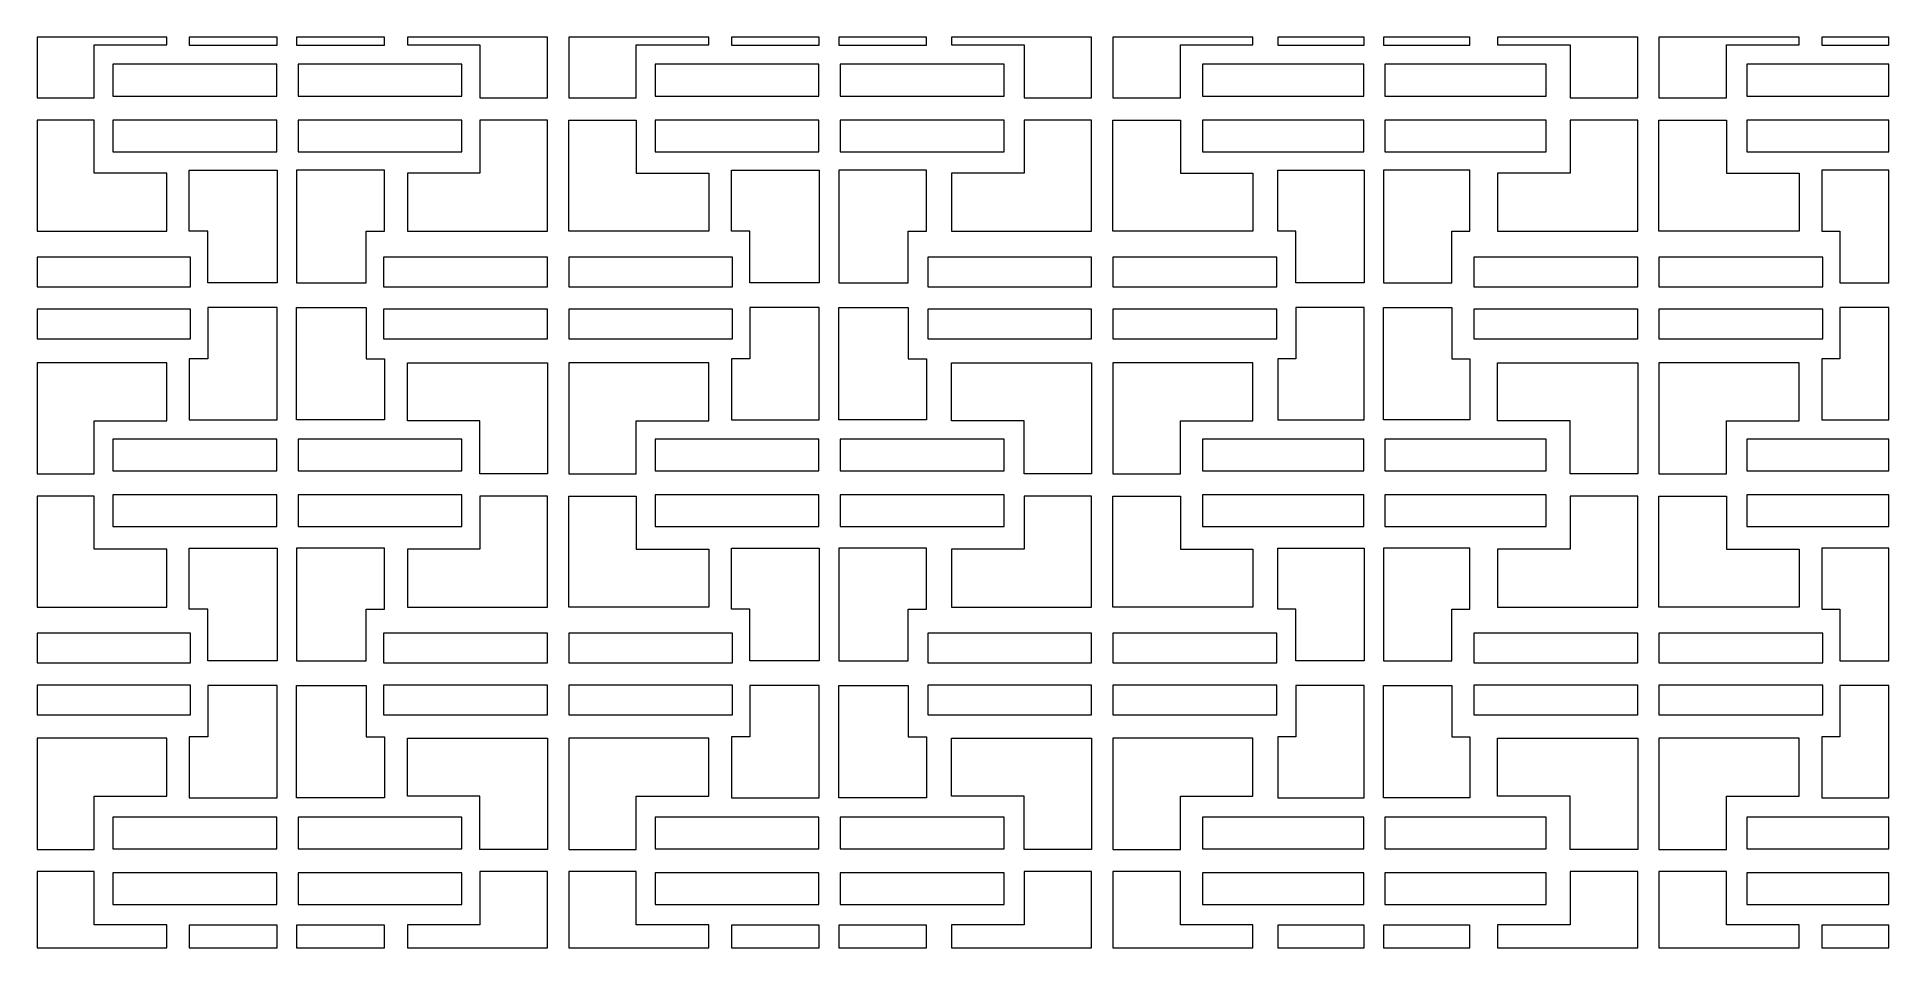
# Model space of a CAD drawing. Header units: millimetres. Extents: x -1200 to 1200, y -590 to 590.
import ezdxf

# ---------------------------------------------------------------- set-up
doc = ezdxf.new("R2010")
doc.units = ezdxf.units.MM
doc.header["$MEASUREMENT"] = 0
doc.layers.add('Layer 1', color=7, linetype='Continuous')

msp = doc.modelspace()

# ---------------------------------------------------------------- linework, layer by layer
at = {"layer": 'Layer 1', "color": 250, "lineweight": 20}
for points, knots in [([(-1200.05, 511.0873), (-1200.05, 511.0873), (-1200.05, 589.9734), (-1200.05, 589.9734), (-1200.05, 589.9734), (-1032.0492, 589.9734), (-1032.0492, 589.9734), (-1032.0492, 589.9734), (-1032.0492, 579.8824), (-1032.0492, 579.8824), (-1032.0492, 579.8824), (-1126.0642, 579.8824), (-1126.0642, 579.8824), (-1126.0642, 579.8824), (-1126.0642, 511.0873), (-1126.0642, 511.0873), (-1126.0642, 511.0873), (-1200.05, 511.0873), (-1200.05, 511.0873)], [0, 0, 0, 0, 0.166666667, 0.166666667, 0.166666667, 0.333333333, 0.333333333, 0.333333333, 0.5, 0.5, 0.5, 0.666666667, 0.666666667, 0.666666667, 0.833333333, 0.833333333, 0.833333333, 1, 1, 1, 1]), ([(-1002.7879, 589.9734), (-1002.7879, 589.9734), (-888.9467, 589.9734), (-888.9467, 589.9734), (-888.9467, 589.9734), (-888.9467, 579.6712), (-888.9467, 579.6712), (-888.9467, 579.6712), (-1002.7879, 579.6712), (-1002.7879, 579.6712), (-1002.7879, 579.6712), (-1002.7879, 589.9734), (-1002.7879, 589.9734)], [0, 0, 0, 0, 0.25, 0.25, 0.25, 0.5, 0.5, 0.5, 0.75, 0.75, 0.75, 1, 1, 1, 1]), ([(-863.6487, 589.9734), (-863.6487, 589.9734), (-749.8077, 589.9734), (-749.8077, 589.9734), (-749.8077, 589.9734), (-749.8077, 579.6712), (-749.8077, 579.6712), (-749.8077, 579.6712), (-863.6487, 579.6712), (-863.6487, 579.6712), (-863.6487, 579.6712), (-863.6487, 589.9734), (-863.6487, 589.9734)], [0, 0, 0, 0, 0.25, 0.25, 0.25, 0.5, 0.5, 0.5, 0.75, 0.75, 0.75, 1, 1, 1, 1]), ([(-720.1246, 589.9734), (-720.1246, 589.9734), (-538.5785, 589.9734), (-538.5785, 589.9734), (-538.5785, 589.9734), (-538.5785, 511.0873), (-538.5785, 511.0873), (-538.5785, 511.0873), (-626.1096, 511.0873), (-626.1096, 511.0873), (-626.1096, 511.0873), (-626.1096, 579.8824), (-626.1096, 579.8824), (-626.1096, 579.8824), (-720.1246, 579.8824), (-720.1246, 579.8824), (-720.1246, 579.8824), (-720.1246, 589.9734), (-720.1246, 589.9734)], [0, 0, 0, 0, 0.166666667, 0.166666667, 0.166666667, 0.333333333, 0.333333333, 0.333333333, 0.5, 0.5, 0.5, 0.666666667, 0.666666667, 0.666666667, 0.833333333, 0.833333333, 0.833333333, 1, 1, 1, 1]), ([(-511.0224, 589.9734), (-511.0224, 589.9734), (-329.4763, 589.9734), (-329.4763, 589.9734), (-329.4763, 589.9734), (-329.4763, 579.8824), (-329.4763, 579.8824), (-329.4763, 579.8824), (-423.4913, 579.8824), (-423.4913, 579.8824), (-423.4913, 579.8824), (-423.4913, 511.0873), (-423.4913, 511.0873), (-423.4913, 511.0873), (-511.0224, 511.0873), (-511.0224, 511.0873), (-511.0224, 511.0873), (-511.0224, 589.9734), (-511.0224, 589.9734)], [0, 0, 0, 0, 0.166666667, 0.166666667, 0.166666667, 0.333333333, 0.333333333, 0.333333333, 0.5, 0.5, 0.5, 0.666666667, 0.666666667, 0.666666667, 0.833333333, 0.833333333, 0.833333333, 1, 1, 1, 1]), ([(-300.215, 589.9734), (-300.215, 589.9734), (-186.3738, 589.9734), (-186.3738, 589.9734), (-186.3738, 589.9734), (-186.3738, 579.6712), (-186.3738, 579.6712), (-186.3738, 579.6712), (-300.215, 579.6712), (-300.215, 579.6712), (-300.215, 579.6712), (-300.215, 589.9734), (-300.215, 589.9734)], [0, 0, 0, 0, 0.25, 0.25, 0.25, 0.5, 0.5, 0.5, 0.75, 0.75, 0.75, 1, 1, 1, 1]), ([(-161.0758, 589.9734), (-161.0758, 589.9734), (-47.2347, 589.9734), (-47.2347, 589.9734), (-47.2347, 589.9734), (-47.2347, 579.6712), (-47.2347, 579.6712), (-47.2347, 579.6712), (-161.0758, 579.6712), (-161.0758, 579.6712), (-161.0758, 579.6712), (-161.0758, 589.9734), (-161.0758, 589.9734)], [0, 0, 0, 0, 0.25, 0.25, 0.25, 0.5, 0.5, 0.5, 0.75, 0.75, 0.75, 1, 1, 1, 1]), ([(-14.9781, 589.9734), (-14.9781, 589.9734), (166.568, 589.9734), (166.568, 589.9734), (166.568, 589.9734), (166.568, 511.0873), (166.568, 511.0873), (166.568, 511.0873), (79.0368, 511.0873), (79.0368, 511.0873), (79.0368, 511.0873), (79.0368, 579.8824), (79.0368, 579.8824), (79.0368, 579.8824), (-14.9781, 579.8824), (-14.9781, 579.8824), (-14.9781, 579.8824), (-14.9781, 589.9734), (-14.9781, 589.9734)], [0, 0, 0, 0, 0.166666667, 0.166666667, 0.166666667, 0.333333333, 0.333333333, 0.333333333, 0.5, 0.5, 0.5, 0.666666667, 0.666666667, 0.666666667, 0.833333333, 0.833333333, 0.833333333, 1, 1, 1, 1]), ([(194.1241, 589.9734), (194.1241, 589.9734), (375.6702, 589.9734), (375.6702, 589.9734), (375.6702, 589.9734), (375.6702, 579.8824), (375.6702, 579.8824), (375.6702, 579.8824), (281.6552, 579.8824), (281.6552, 579.8824), (281.6552, 579.8824), (281.6552, 511.0873), (281.6552, 511.0873), (281.6552, 511.0873), (194.1241, 511.0873), (194.1241, 511.0873), (194.1241, 511.0873), (194.1241, 589.9734), (194.1241, 589.9734)], [0, 0, 0, 0, 0.166666667, 0.166666667, 0.166666667, 0.333333333, 0.333333333, 0.333333333, 0.5, 0.5, 0.5, 0.666666667, 0.666666667, 0.666666667, 0.833333333, 0.833333333, 0.833333333, 1, 1, 1, 1]), ([(407.8159, 589.9734), (407.8159, 589.9734), (519.9001, 589.9734), (519.9001, 589.9734), (519.9001, 589.9734), (519.9001, 579.6712), (519.9001, 579.6712), (519.9001, 579.6712), (407.8159, 579.6712), (407.8159, 579.6712), (407.8159, 579.6712), (407.8159, 589.9734), (407.8159, 589.9734)], [0, 0, 0, 0, 0.25, 0.25, 0.25, 0.5, 0.5, 0.5, 0.75, 0.75, 0.75, 1, 1, 1, 1]), ([(544.8062, 589.9734), (544.8062, 589.9734), (656.8889, 589.9734), (656.8889, 589.9734), (656.8889, 589.9734), (656.8889, 579.6712), (656.8889, 579.6712), (656.8889, 579.6712), (544.8062, 579.6712), (544.8062, 579.6712), (544.8062, 579.6712), (544.8062, 589.9734), (544.8062, 589.9734)], [0, 0, 0, 0, 0.25, 0.25, 0.25, 0.5, 0.5, 0.5, 0.75, 0.75, 0.75, 1, 1, 1, 1]), ([(692.7419, 589.9734), (692.7419, 589.9734), (874.288, 589.9734), (874.288, 589.9734), (874.288, 589.9734), (874.288, 511.0873), (874.288, 511.0873), (874.288, 511.0873), (786.7568, 511.0873), (786.7568, 511.0873), (786.7568, 511.0873), (786.7568, 579.8824), (786.7568, 579.8824), (786.7568, 579.8824), (692.7419, 579.8824), (692.7419, 579.8824), (692.7419, 579.8824), (692.7419, 589.9734), (692.7419, 589.9734)], [0, 0, 0, 0, 0.166666667, 0.166666667, 0.166666667, 0.333333333, 0.333333333, 0.333333333, 0.5, 0.5, 0.5, 0.666666667, 0.666666667, 0.666666667, 0.833333333, 0.833333333, 0.833333333, 1, 1, 1, 1]), ([(901.8441, 589.9734), (901.8441, 589.9734), (1083.3902, 589.9734), (1083.3902, 589.9734), (1083.3902, 589.9734), (1083.3902, 579.8824), (1083.3902, 579.8824), (1083.3902, 579.8824), (989.3752, 579.8824), (989.3752, 579.8824), (989.3752, 579.8824), (989.3752, 511.0873), (989.3752, 511.0873), (989.3752, 511.0873), (901.8441, 511.0873), (901.8441, 511.0873), (901.8441, 511.0873), (901.8441, 589.9734), (901.8441, 589.9734)], [0, 0, 0, 0, 0.166666667, 0.166666667, 0.166666667, 0.333333333, 0.333333333, 0.333333333, 0.5, 0.5, 0.5, 0.666666667, 0.666666667, 0.666666667, 0.833333333, 0.833333333, 0.833333333, 1, 1, 1, 1]), ([(1112.9623, 589.9734), (1112.9623, 589.9734), (1199.95, 589.9734), (1199.95, 589.9734), (1199.95, 589.9734), (1199.95, 579.6712), (1199.95, 579.6712), (1199.95, 579.6712), (1112.9623, 579.6712), (1112.9623, 579.6712), (1112.9623, 579.6712), (1112.9623, 589.9734), (1112.9623, 589.9734)], [0, 0, 0, 0, 0.25, 0.25, 0.25, 0.5, 0.5, 0.5, 0.75, 0.75, 0.75, 1, 1, 1, 1]), ([(-1101.6203, 513.444), (-1101.6203, 513.444), (-1101.6203, 554.7019), (-1101.6203, 554.7019), (-1101.6203, 554.7019), (-889.2763, 554.7019), (-889.2763, 554.7019), (-889.2763, 554.7019), (-889.2763, 513.444), (-889.2763, 513.444), (-889.2763, 513.444), (-1101.6203, 513.444), (-1101.6203, 513.444)], [0, 0, 0, 0, 0.25, 0.25, 0.25, 0.5, 0.5, 0.5, 0.75, 0.75, 0.75, 1, 1, 1, 1]), ([(-861.7202, 513.444), (-861.7202, 513.444), (-861.7202, 554.7019), (-861.7202, 554.7019), (-861.7202, 554.7019), (-649.376, 554.7019), (-649.376, 554.7019), (-649.376, 554.7019), (-649.376, 513.444), (-649.376, 513.444), (-649.376, 513.444), (-861.7202, 513.444), (-861.7202, 513.444)], [0, 0, 0, 0, 0.25, 0.25, 0.25, 0.5, 0.5, 0.5, 0.75, 0.75, 0.75, 1, 1, 1, 1]), ([(-399.0474, 513.444), (-399.0474, 513.444), (-399.0474, 554.7019), (-399.0474, 554.7019), (-399.0474, 554.7019), (-186.7033, 554.7019), (-186.7033, 554.7019), (-186.7033, 554.7019), (-186.7033, 513.444), (-186.7033, 513.444), (-186.7033, 513.444), (-399.0474, 513.444), (-399.0474, 513.444)], [0, 0, 0, 0, 0.25, 0.25, 0.25, 0.5, 0.5, 0.5, 0.75, 0.75, 0.75, 1, 1, 1, 1]), ([(-159.1472, 513.444), (-159.1472, 513.444), (-159.1472, 554.7019), (-159.1472, 554.7019), (-159.1472, 554.7019), (53.1969, 554.7019), (53.1969, 554.7019), (53.1969, 554.7019), (53.1969, 513.444), (53.1969, 513.444), (53.1969, 513.444), (-159.1472, 513.444), (-159.1472, 513.444)], [0, 0, 0, 0, 0.25, 0.25, 0.25, 0.5, 0.5, 0.5, 0.75, 0.75, 0.75, 1, 1, 1, 1]), ([(310.5106, 513.444), (310.5106, 513.444), (310.5106, 554.7019), (310.5106, 554.7019), (310.5106, 554.7019), (519.5753, 554.7019), (519.5753, 554.7019), (519.5753, 554.7019), (519.5753, 513.444), (519.5753, 513.444), (519.5753, 513.444), (310.5106, 513.444), (310.5106, 513.444)], [0, 0, 0, 0, 0.25, 0.25, 0.25, 0.5, 0.5, 0.5, 0.75, 0.75, 0.75, 1, 1, 1, 1]), ([(546.7052, 513.444), (546.7052, 513.444), (546.7052, 554.7019), (546.7052, 554.7019), (546.7052, 554.7019), (755.7699, 554.7019), (755.7699, 554.7019), (755.7699, 554.7019), (755.7699, 513.444), (755.7699, 513.444), (755.7699, 513.444), (546.7052, 513.444), (546.7052, 513.444)], [0, 0, 0, 0, 0.25, 0.25, 0.25, 0.5, 0.5, 0.5, 0.75, 0.75, 0.75, 1, 1, 1, 1]), ([(1199.95, 554.7019), (1199.95, 554.7019), (1199.95, 513.444), (1199.95, 513.444), (1199.95, 513.444), (1015.657, 513.444), (1015.657, 513.444), (1015.657, 513.444), (1015.657, 554.7019), (1015.657, 554.7019), (1015.657, 554.7019), (1199.95, 554.7019), (1199.95, 554.7019)], [0, 0, 0, 0, 0.25, 0.25, 0.25, 0.5, 0.5, 0.5, 0.75, 0.75, 0.75, 1, 1, 1, 1]), ([(-1200.05, 338.2997), (-1200.05, 338.2997), (-1200.05, 482.2894), (-1200.05, 482.2894), (-1200.05, 482.2894), (-1126.0642, 482.2894), (-1126.0642, 482.2894), (-1126.0642, 482.2894), (-1126.0642, 413.4943), (-1126.0642, 413.4943), (-1126.0642, 413.4943), (-1032.0492, 413.4943), (-1032.0492, 413.4943), (-1032.0492, 413.4943), (-1032.0492, 338.2997), (-1032.0492, 338.2997), (-1032.0492, 338.2997), (-1200.05, 338.2997), (-1200.05, 338.2997)], [0, 0, 0, 0, 0.166666667, 0.166666667, 0.166666667, 0.333333333, 0.333333333, 0.333333333, 0.5, 0.5, 0.5, 0.666666667, 0.666666667, 0.666666667, 0.833333333, 0.833333333, 0.833333333, 1, 1, 1, 1]), ([(-1101.6203, 441.2411), (-1101.6203, 441.2411), (-1101.6203, 482.499), (-1101.6203, 482.499), (-1101.6203, 482.499), (-889.2763, 482.499), (-889.2763, 482.499), (-889.2763, 482.499), (-889.2763, 441.2411), (-889.2763, 441.2411), (-889.2763, 441.2411), (-1101.6203, 441.2411), (-1101.6203, 441.2411)], [0, 0, 0, 0, 0.25, 0.25, 0.25, 0.5, 0.5, 0.5, 0.75, 0.75, 0.75, 1, 1, 1, 1]), ([(-861.7202, 441.2411), (-861.7202, 441.2411), (-861.7202, 482.499), (-861.7202, 482.499), (-861.7202, 482.499), (-649.376, 482.499), (-649.376, 482.499), (-649.376, 482.499), (-649.376, 441.2411), (-649.376, 441.2411), (-649.376, 441.2411), (-861.7202, 441.2411), (-861.7202, 441.2411)], [0, 0, 0, 0, 0.25, 0.25, 0.25, 0.5, 0.5, 0.5, 0.75, 0.75, 0.75, 1, 1, 1, 1]), ([(-720.1246, 338.2997), (-720.1246, 338.2997), (-720.1246, 413.4943), (-720.1246, 413.4943), (-720.1246, 413.4943), (-626.1096, 413.4943), (-626.1096, 413.4943), (-626.1096, 413.4943), (-626.1096, 482.2894), (-626.1096, 482.2894), (-626.1096, 482.2894), (-538.5785, 482.2894), (-538.5785, 482.2894), (-538.5785, 482.2894), (-538.5785, 338.2997), (-538.5785, 338.2997), (-538.5785, 338.2997), (-720.1246, 338.2997), (-720.1246, 338.2997)], [0, 0, 0, 0, 0.166666667, 0.166666667, 0.166666667, 0.333333333, 0.333333333, 0.333333333, 0.5, 0.5, 0.5, 0.666666667, 0.666666667, 0.666666667, 0.833333333, 0.833333333, 0.833333333, 1, 1, 1, 1]), ([(-329.4763, 338.2997), (-329.4763, 338.2997), (-329.4763, 413.4943), (-329.4763, 413.4943), (-329.4763, 413.4943), (-423.4913, 413.4943), (-423.4913, 413.4943), (-423.4913, 413.4943), (-423.4913, 482.2894), (-423.4913, 482.2894), (-423.4913, 482.2894), (-511.0224, 482.2894), (-511.0224, 482.2894), (-511.0224, 482.2894), (-511.0224, 338.2997), (-511.0224, 338.2997), (-511.0224, 338.2997), (-329.4763, 338.2997), (-329.4763, 338.2997)], [0, 0, 0, 0, 0.166666667, 0.166666667, 0.166666667, 0.333333333, 0.333333333, 0.333333333, 0.5, 0.5, 0.5, 0.666666667, 0.666666667, 0.666666667, 0.833333333, 0.833333333, 0.833333333, 1, 1, 1, 1]), ([(-399.0474, 441.2411), (-399.0474, 441.2411), (-399.0474, 482.499), (-399.0474, 482.499), (-399.0474, 482.499), (-186.7033, 482.499), (-186.7033, 482.499), (-186.7033, 482.499), (-186.7033, 441.2411), (-186.7033, 441.2411), (-186.7033, 441.2411), (-399.0474, 441.2411), (-399.0474, 441.2411)], [0, 0, 0, 0, 0.25, 0.25, 0.25, 0.5, 0.5, 0.5, 0.75, 0.75, 0.75, 1, 1, 1, 1]), ([(-159.1472, 441.2411), (-159.1472, 441.2411), (-159.1472, 482.499), (-159.1472, 482.499), (-159.1472, 482.499), (53.1969, 482.499), (53.1969, 482.499), (53.1969, 482.499), (53.1969, 441.2411), (53.1969, 441.2411), (53.1969, 441.2411), (-159.1472, 441.2411), (-159.1472, 441.2411)], [0, 0, 0, 0, 0.25, 0.25, 0.25, 0.5, 0.5, 0.5, 0.75, 0.75, 0.75, 1, 1, 1, 1]), ([(-14.9781, 338.2997), (-14.9781, 338.2997), (-14.9781, 413.4943), (-14.9781, 413.4943), (-14.9781, 413.4943), (79.0368, 413.4943), (79.0368, 413.4943), (79.0368, 413.4943), (79.0368, 482.2894), (79.0368, 482.2894), (79.0368, 482.2894), (166.568, 482.2894), (166.568, 482.2894), (166.568, 482.2894), (166.568, 338.2997), (166.568, 338.2997), (166.568, 338.2997), (-14.9781, 338.2997), (-14.9781, 338.2997)], [0, 0, 0, 0, 0.166666667, 0.166666667, 0.166666667, 0.333333333, 0.333333333, 0.333333333, 0.5, 0.5, 0.5, 0.666666667, 0.666666667, 0.666666667, 0.833333333, 0.833333333, 0.833333333, 1, 1, 1, 1]), ([(375.6702, 338.2997), (375.6702, 338.2997), (375.6702, 413.4943), (375.6702, 413.4943), (375.6702, 413.4943), (281.6552, 413.4943), (281.6552, 413.4943), (281.6552, 413.4943), (281.6552, 482.2894), (281.6552, 482.2894), (281.6552, 482.2894), (194.1241, 482.2894), (194.1241, 482.2894), (194.1241, 482.2894), (194.1241, 338.2997), (194.1241, 338.2997), (194.1241, 338.2997), (375.6702, 338.2997), (375.6702, 338.2997)], [0, 0, 0, 0, 0.166666667, 0.166666667, 0.166666667, 0.333333333, 0.333333333, 0.333333333, 0.5, 0.5, 0.5, 0.666666667, 0.666666667, 0.666666667, 0.833333333, 0.833333333, 0.833333333, 1, 1, 1, 1]), ([(310.5106, 441.2411), (310.5106, 441.2411), (310.5106, 482.499), (310.5106, 482.499), (310.5106, 482.499), (519.5753, 482.499), (519.5753, 482.499), (519.5753, 482.499), (519.5753, 441.2411), (519.5753, 441.2411), (519.5753, 441.2411), (310.5106, 441.2411), (310.5106, 441.2411)], [0, 0, 0, 0, 0.25, 0.25, 0.25, 0.5, 0.5, 0.5, 0.75, 0.75, 0.75, 1, 1, 1, 1]), ([(546.7052, 441.2411), (546.7052, 441.2411), (546.7052, 482.499), (546.7052, 482.499), (546.7052, 482.499), (755.7699, 482.499), (755.7699, 482.499), (755.7699, 482.499), (755.7699, 441.2411), (755.7699, 441.2411), (755.7699, 441.2411), (546.7052, 441.2411), (546.7052, 441.2411)], [0, 0, 0, 0, 0.25, 0.25, 0.25, 0.5, 0.5, 0.5, 0.75, 0.75, 0.75, 1, 1, 1, 1]), ([(692.7419, 338.2997), (692.7419, 338.2997), (692.7419, 413.4943), (692.7419, 413.4943), (692.7419, 413.4943), (786.7568, 413.4943), (786.7568, 413.4943), (786.7568, 413.4943), (786.7568, 482.2894), (786.7568, 482.2894), (786.7568, 482.2894), (874.288, 482.2894), (874.288, 482.2894), (874.288, 482.2894), (874.288, 338.2997), (874.288, 338.2997), (874.288, 338.2997), (692.7419, 338.2997), (692.7419, 338.2997)], [0, 0, 0, 0, 0.166666667, 0.166666667, 0.166666667, 0.333333333, 0.333333333, 0.333333333, 0.5, 0.5, 0.5, 0.666666667, 0.666666667, 0.666666667, 0.833333333, 0.833333333, 0.833333333, 1, 1, 1, 1]), ([(1083.3902, 338.2997), (1083.3902, 338.2997), (1083.3902, 413.4943), (1083.3902, 413.4943), (1083.3902, 413.4943), (989.3752, 413.4943), (989.3752, 413.4943), (989.3752, 413.4943), (989.3752, 482.2894), (989.3752, 482.2894), (989.3752, 482.2894), (901.8441, 482.2894), (901.8441, 482.2894), (901.8441, 482.2894), (901.8441, 338.2997), (901.8441, 338.2997), (901.8441, 338.2997), (1083.3902, 338.2997), (1083.3902, 338.2997)], [0, 0, 0, 0, 0.166666667, 0.166666667, 0.166666667, 0.333333333, 0.333333333, 0.333333333, 0.5, 0.5, 0.5, 0.666666667, 0.666666667, 0.666666667, 0.833333333, 0.833333333, 0.833333333, 1, 1, 1, 1]), ([(1199.95, 482.499), (1199.95, 482.499), (1199.95, 441.2411), (1199.95, 441.2411), (1199.95, 441.2411), (1015.657, 441.2411), (1015.657, 441.2411), (1015.657, 441.2411), (1015.657, 482.499), (1015.657, 482.499), (1015.657, 482.499), (1199.95, 482.499), (1199.95, 482.499)], [0, 0, 0, 0, 0.25, 0.25, 0.25, 0.5, 0.5, 0.5, 0.75, 0.75, 0.75, 1, 1, 1, 1]), ([(-1002.7879, 417.3708), (-1002.7879, 417.3708), (-1002.7879, 338.3013), (-1002.7879, 338.3013), (-1002.7879, 338.3013), (-978.8953, 338.3013), (-978.8953, 338.3013), (-978.8953, 338.3013), (-978.8953, 271.7164), (-978.8953, 271.7164), (-978.8953, 271.7164), (-888.9467, 271.7164), (-888.9467, 271.7164), (-888.9467, 271.7164), (-888.9467, 417.3708), (-888.9467, 417.3708), (-888.9467, 417.3708), (-1002.7879, 417.3708), (-1002.7879, 417.3708)], [0, 0, 0, 0, 0.166666667, 0.166666667, 0.166666667, 0.333333333, 0.333333333, 0.333333333, 0.5, 0.5, 0.5, 0.666666667, 0.666666667, 0.666666667, 0.833333333, 0.833333333, 0.833333333, 1, 1, 1, 1]), ([(-749.8077, 417.3708), (-749.8077, 417.3708), (-749.8077, 338.3013), (-749.8077, 338.3013), (-749.8077, 338.3013), (-773.7003, 338.3013), (-773.7003, 338.3013), (-773.7003, 338.3013), (-773.7003, 271.7164), (-773.7003, 271.7164), (-773.7003, 271.7164), (-863.6487, 271.7164), (-863.6487, 271.7164), (-863.6487, 271.7164), (-863.6487, 417.3708), (-863.6487, 417.3708), (-863.6487, 417.3708), (-749.8077, 417.3708), (-749.8077, 417.3708)], [0, 0, 0, 0, 0.166666667, 0.166666667, 0.166666667, 0.333333333, 0.333333333, 0.333333333, 0.5, 0.5, 0.5, 0.666666667, 0.666666667, 0.666666667, 0.833333333, 0.833333333, 0.833333333, 1, 1, 1, 1]), ([(-300.215, 417.3708), (-300.215, 417.3708), (-300.215, 338.3013), (-300.215, 338.3013), (-300.215, 338.3013), (-276.3224, 338.3013), (-276.3224, 338.3013), (-276.3224, 338.3013), (-276.3224, 271.7164), (-276.3224, 271.7164), (-276.3224, 271.7164), (-186.3738, 271.7164), (-186.3738, 271.7164), (-186.3738, 271.7164), (-186.3738, 417.3708), (-186.3738, 417.3708), (-186.3738, 417.3708), (-300.215, 417.3708), (-300.215, 417.3708)], [0, 0, 0, 0, 0.166666667, 0.166666667, 0.166666667, 0.333333333, 0.333333333, 0.333333333, 0.5, 0.5, 0.5, 0.666666667, 0.666666667, 0.666666667, 0.833333333, 0.833333333, 0.833333333, 1, 1, 1, 1]), ([(-47.2347, 417.3708), (-47.2347, 417.3708), (-47.2347, 338.3013), (-47.2347, 338.3013), (-47.2347, 338.3013), (-71.1273, 338.3013), (-71.1273, 338.3013), (-71.1273, 338.3013), (-71.1273, 271.7164), (-71.1273, 271.7164), (-71.1273, 271.7164), (-161.0758, 271.7164), (-161.0758, 271.7164), (-161.0758, 271.7164), (-161.0758, 417.3708), (-161.0758, 417.3708), (-161.0758, 417.3708), (-47.2347, 417.3708), (-47.2347, 417.3708)], [0, 0, 0, 0, 0.166666667, 0.166666667, 0.166666667, 0.333333333, 0.333333333, 0.333333333, 0.5, 0.5, 0.5, 0.666666667, 0.666666667, 0.666666667, 0.833333333, 0.833333333, 0.833333333, 1, 1, 1, 1]), ([(407.8159, 417.3708), (407.8159, 417.3708), (407.8159, 338.3013), (407.8159, 338.3013), (407.8159, 338.3013), (431.3399, 338.3013), (431.3399, 338.3013), (431.3399, 338.3013), (431.3399, 271.7164), (431.3399, 271.7164), (431.3399, 271.7164), (519.9001, 271.7164), (519.9001, 271.7164), (519.9001, 271.7164), (519.9001, 417.3708), (519.9001, 417.3708), (519.9001, 417.3708), (407.8159, 417.3708), (407.8159, 417.3708)], [0, 0, 0, 0, 0.166666667, 0.166666667, 0.166666667, 0.333333333, 0.333333333, 0.333333333, 0.5, 0.5, 0.5, 0.666666667, 0.666666667, 0.666666667, 0.833333333, 0.833333333, 0.833333333, 1, 1, 1, 1]), ([(656.8889, 417.3708), (656.8889, 417.3708), (656.8889, 338.3013), (656.8889, 338.3013), (656.8889, 338.3013), (633.3665, 338.3013), (633.3665, 338.3013), (633.3665, 338.3013), (633.3665, 271.7164), (633.3665, 271.7164), (633.3665, 271.7164), (544.8062, 271.7164), (544.8062, 271.7164), (544.8062, 271.7164), (544.8062, 417.3708), (544.8062, 417.3708), (544.8062, 417.3708), (656.8889, 417.3708), (656.8889, 417.3708)], [0, 0, 0, 0, 0.166666667, 0.166666667, 0.166666667, 0.333333333, 0.333333333, 0.333333333, 0.5, 0.5, 0.5, 0.666666667, 0.666666667, 0.666666667, 0.833333333, 0.833333333, 0.833333333, 1, 1, 1, 1]), ([(1199.95, 417.3708), (1199.95, 417.3708), (1199.95, 271.7164), (1199.95, 271.7164), (1199.95, 271.7164), (1136.4863, 271.7164), (1136.4863, 271.7164), (1136.4863, 271.7164), (1136.4863, 338.3013), (1136.4863, 338.3013), (1136.4863, 338.3013), (1112.9623, 338.3013), (1112.9623, 338.3013), (1112.9623, 338.3013), (1112.9623, 417.3708), (1112.9623, 417.3708), (1112.9623, 417.3708), (1199.95, 417.3708), (1199.95, 417.3708)], [0, 0, 0, 0, 0.166666667, 0.166666667, 0.166666667, 0.333333333, 0.333333333, 0.333333333, 0.5, 0.5, 0.5, 0.666666667, 0.666666667, 0.666666667, 0.833333333, 0.833333333, 0.833333333, 1, 1, 1, 1]), ([(-1200.05, 266.3049), (-1200.05, 266.3049), (-1200.05, 304.7022), (-1200.05, 304.7022), (-1200.05, 304.7022), (-1001.2512, 304.7022), (-1001.2512, 304.7022), (-1001.2512, 304.7022), (-1001.2512, 266.3049), (-1001.2512, 266.3049), (-1001.2512, 266.3049), (-1200.05, 266.3049), (-1200.05, 266.3049)], [0, 0, 0, 0, 0.25, 0.25, 0.25, 0.5, 0.5, 0.5, 0.75, 0.75, 0.75, 1, 1, 1, 1]), ([(-750.9226, 266.3049), (-750.9226, 266.3049), (-750.9226, 304.7022), (-750.9226, 304.7022), (-750.9226, 304.7022), (-538.5785, 304.7022), (-538.5785, 304.7022), (-538.5785, 304.7022), (-538.5785, 266.3049), (-538.5785, 266.3049), (-538.5785, 266.3049), (-750.9226, 266.3049), (-750.9226, 266.3049)], [0, 0, 0, 0, 0.25, 0.25, 0.25, 0.5, 0.5, 0.5, 0.75, 0.75, 0.75, 1, 1, 1, 1]), ([(-511.0224, 266.3049), (-511.0224, 266.3049), (-511.0224, 304.7022), (-511.0224, 304.7022), (-511.0224, 304.7022), (-298.6783, 304.7022), (-298.6783, 304.7022), (-298.6783, 304.7022), (-298.6783, 266.3049), (-298.6783, 266.3049), (-298.6783, 266.3049), (-511.0224, 266.3049), (-511.0224, 266.3049)], [0, 0, 0, 0, 0.25, 0.25, 0.25, 0.5, 0.5, 0.5, 0.75, 0.75, 0.75, 1, 1, 1, 1]), ([(-45.7762, 266.3049), (-45.7762, 266.3049), (-45.7762, 304.7022), (-45.7762, 304.7022), (-45.7762, 304.7022), (166.568, 304.7022), (166.568, 304.7022), (166.568, 304.7022), (166.568, 266.3049), (166.568, 266.3049), (166.568, 266.3049), (-45.7762, 266.3049), (-45.7762, 266.3049)], [0, 0, 0, 0, 0.25, 0.25, 0.25, 0.5, 0.5, 0.5, 0.75, 0.75, 0.75, 1, 1, 1, 1]), ([(194.1241, 266.3049), (194.1241, 266.3049), (194.1241, 304.7022), (194.1241, 304.7022), (194.1241, 304.7022), (406.4681, 304.7022), (406.4681, 304.7022), (406.4681, 304.7022), (406.4681, 266.3049), (406.4681, 266.3049), (406.4681, 266.3049), (194.1241, 266.3049), (194.1241, 266.3049)], [0, 0, 0, 0, 0.25, 0.25, 0.25, 0.5, 0.5, 0.5, 0.75, 0.75, 0.75, 1, 1, 1, 1]), ([(661.9438, 266.3049), (661.9438, 266.3049), (661.9438, 304.7022), (661.9438, 304.7022), (661.9438, 304.7022), (874.288, 304.7022), (874.288, 304.7022), (874.288, 304.7022), (874.288, 266.3049), (874.288, 266.3049), (874.288, 266.3049), (661.9438, 266.3049), (661.9438, 266.3049)], [0, 0, 0, 0, 0.25, 0.25, 0.25, 0.5, 0.5, 0.5, 0.75, 0.75, 0.75, 1, 1, 1, 1]), ([(901.8441, 266.3049), (901.8441, 266.3049), (901.8441, 304.7022), (901.8441, 304.7022), (901.8441, 304.7022), (1114.1881, 304.7022), (1114.1881, 304.7022), (1114.1881, 304.7022), (1114.1881, 266.3049), (1114.1881, 266.3049), (1114.1881, 266.3049), (901.8441, 266.3049), (901.8441, 266.3049)], [0, 0, 0, 0, 0.25, 0.25, 0.25, 0.5, 0.5, 0.5, 0.75, 0.75, 0.75, 1, 1, 1, 1]), ([(-1200.05, 199.1098), (-1200.05, 199.1098), (-1200.05, 237.507), (-1200.05, 237.507), (-1200.05, 237.507), (-1001.2512, 237.507), (-1001.2512, 237.507), (-1001.2512, 237.507), (-1001.2512, 199.1098), (-1001.2512, 199.1098), (-1001.2512, 199.1098), (-1200.05, 199.1098), (-1200.05, 199.1098)], [0, 0, 0, 0, 0.25, 0.25, 0.25, 0.5, 0.5, 0.5, 0.75, 0.75, 0.75, 1, 1, 1, 1]), ([(-1002.7879, 94.157), (-1002.7879, 94.157), (-1002.7879, 173.2264), (-1002.7879, 173.2264), (-1002.7879, 173.2264), (-978.8953, 173.2264), (-978.8953, 173.2264), (-978.8953, 173.2264), (-978.8953, 239.8113), (-978.8953, 239.8113), (-978.8953, 239.8113), (-888.9467, 239.8113), (-888.9467, 239.8113), (-888.9467, 239.8113), (-888.9467, 94.157), (-888.9467, 94.157), (-888.9467, 94.157), (-1002.7879, 94.157), (-1002.7879, 94.157)], [0, 0, 0, 0, 0.166666667, 0.166666667, 0.166666667, 0.333333333, 0.333333333, 0.333333333, 0.5, 0.5, 0.5, 0.666666667, 0.666666667, 0.666666667, 0.833333333, 0.833333333, 0.833333333, 1, 1, 1, 1]), ([(-749.8077, 94.157), (-749.8077, 94.157), (-749.8077, 173.2264), (-749.8077, 173.2264), (-749.8077, 173.2264), (-773.7003, 173.2264), (-773.7003, 173.2264), (-773.7003, 173.2264), (-773.7003, 239.8113), (-773.7003, 239.8113), (-773.7003, 239.8113), (-863.6487, 239.8113), (-863.6487, 239.8113), (-863.6487, 239.8113), (-863.6487, 94.157), (-863.6487, 94.157), (-863.6487, 94.157), (-749.8077, 94.157), (-749.8077, 94.157)], [0, 0, 0, 0, 0.166666667, 0.166666667, 0.166666667, 0.333333333, 0.333333333, 0.333333333, 0.5, 0.5, 0.5, 0.666666667, 0.666666667, 0.666666667, 0.833333333, 0.833333333, 0.833333333, 1, 1, 1, 1]), ([(-750.9226, 199.1098), (-750.9226, 199.1098), (-750.9226, 237.507), (-750.9226, 237.507), (-750.9226, 237.507), (-538.5785, 237.507), (-538.5785, 237.507), (-538.5785, 237.507), (-538.5785, 199.1098), (-538.5785, 199.1098), (-538.5785, 199.1098), (-750.9226, 199.1098), (-750.9226, 199.1098)], [0, 0, 0, 0, 0.25, 0.25, 0.25, 0.5, 0.5, 0.5, 0.75, 0.75, 0.75, 1, 1, 1, 1]), ([(-511.0224, 199.1098), (-511.0224, 199.1098), (-511.0224, 237.507), (-511.0224, 237.507), (-511.0224, 237.507), (-298.6783, 237.507), (-298.6783, 237.507), (-298.6783, 237.507), (-298.6783, 199.1098), (-298.6783, 199.1098), (-298.6783, 199.1098), (-511.0224, 199.1098), (-511.0224, 199.1098)], [0, 0, 0, 0, 0.25, 0.25, 0.25, 0.5, 0.5, 0.5, 0.75, 0.75, 0.75, 1, 1, 1, 1]), ([(-300.215, 94.157), (-300.215, 94.157), (-300.215, 173.2264), (-300.215, 173.2264), (-300.215, 173.2264), (-276.3224, 173.2264), (-276.3224, 173.2264), (-276.3224, 173.2264), (-276.3224, 239.8113), (-276.3224, 239.8113), (-276.3224, 239.8113), (-186.3738, 239.8113), (-186.3738, 239.8113), (-186.3738, 239.8113), (-186.3738, 94.157), (-186.3738, 94.157), (-186.3738, 94.157), (-300.215, 94.157), (-300.215, 94.157)], [0, 0, 0, 0, 0.166666667, 0.166666667, 0.166666667, 0.333333333, 0.333333333, 0.333333333, 0.5, 0.5, 0.5, 0.666666667, 0.666666667, 0.666666667, 0.833333333, 0.833333333, 0.833333333, 1, 1, 1, 1]), ([(-47.2347, 94.157), (-47.2347, 94.157), (-47.2347, 173.2264), (-47.2347, 173.2264), (-47.2347, 173.2264), (-71.1273, 173.2264), (-71.1273, 173.2264), (-71.1273, 173.2264), (-71.1273, 239.8113), (-71.1273, 239.8113), (-71.1273, 239.8113), (-161.0758, 239.8113), (-161.0758, 239.8113), (-161.0758, 239.8113), (-161.0758, 94.157), (-161.0758, 94.157), (-161.0758, 94.157), (-47.2347, 94.157), (-47.2347, 94.157)], [0, 0, 0, 0, 0.166666667, 0.166666667, 0.166666667, 0.333333333, 0.333333333, 0.333333333, 0.5, 0.5, 0.5, 0.666666667, 0.666666667, 0.666666667, 0.833333333, 0.833333333, 0.833333333, 1, 1, 1, 1]), ([(-45.7762, 199.1098), (-45.7762, 199.1098), (-45.7762, 237.507), (-45.7762, 237.507), (-45.7762, 237.507), (166.568, 237.507), (166.568, 237.507), (166.568, 237.507), (166.568, 199.1098), (166.568, 199.1098), (166.568, 199.1098), (-45.7762, 199.1098), (-45.7762, 199.1098)], [0, 0, 0, 0, 0.25, 0.25, 0.25, 0.5, 0.5, 0.5, 0.75, 0.75, 0.75, 1, 1, 1, 1]), ([(194.1241, 199.1098), (194.1241, 199.1098), (194.1241, 237.507), (194.1241, 237.507), (194.1241, 237.507), (406.4681, 237.507), (406.4681, 237.507), (406.4681, 237.507), (406.4681, 199.1098), (406.4681, 199.1098), (406.4681, 199.1098), (194.1241, 199.1098), (194.1241, 199.1098)], [0, 0, 0, 0, 0.25, 0.25, 0.25, 0.5, 0.5, 0.5, 0.75, 0.75, 0.75, 1, 1, 1, 1]), ([(407.8159, 94.157), (407.8159, 94.157), (407.8159, 173.2264), (407.8159, 173.2264), (407.8159, 173.2264), (431.3399, 173.2264), (431.3399, 173.2264), (431.3399, 173.2264), (431.3399, 239.8113), (431.3399, 239.8113), (431.3399, 239.8113), (519.9001, 239.8113), (519.9001, 239.8113), (519.9001, 239.8113), (519.9001, 94.157), (519.9001, 94.157), (519.9001, 94.157), (407.8159, 94.157), (407.8159, 94.157)], [0, 0, 0, 0, 0.166666667, 0.166666667, 0.166666667, 0.333333333, 0.333333333, 0.333333333, 0.5, 0.5, 0.5, 0.666666667, 0.666666667, 0.666666667, 0.833333333, 0.833333333, 0.833333333, 1, 1, 1, 1]), ([(656.8889, 94.157), (656.8889, 94.157), (656.8889, 173.2264), (656.8889, 173.2264), (656.8889, 173.2264), (633.3665, 173.2264), (633.3665, 173.2264), (633.3665, 173.2264), (633.3665, 239.8113), (633.3665, 239.8113), (633.3665, 239.8113), (544.8062, 239.8113), (544.8062, 239.8113), (544.8062, 239.8113), (544.8062, 94.157), (544.8062, 94.157), (544.8062, 94.157), (656.8889, 94.157), (656.8889, 94.157)], [0, 0, 0, 0, 0.166666667, 0.166666667, 0.166666667, 0.333333333, 0.333333333, 0.333333333, 0.5, 0.5, 0.5, 0.666666667, 0.666666667, 0.666666667, 0.833333333, 0.833333333, 0.833333333, 1, 1, 1, 1]), ([(661.9438, 199.1098), (661.9438, 199.1098), (661.9438, 237.507), (661.9438, 237.507), (661.9438, 237.507), (874.288, 237.507), (874.288, 237.507), (874.288, 237.507), (874.288, 199.1098), (874.288, 199.1098), (874.288, 199.1098), (661.9438, 199.1098), (661.9438, 199.1098)], [0, 0, 0, 0, 0.25, 0.25, 0.25, 0.5, 0.5, 0.5, 0.75, 0.75, 0.75, 1, 1, 1, 1]), ([(901.8441, 199.1098), (901.8441, 199.1098), (901.8441, 237.507), (901.8441, 237.507), (901.8441, 237.507), (1114.1881, 237.507), (1114.1881, 237.507), (1114.1881, 237.507), (1114.1881, 199.1098), (1114.1881, 199.1098), (1114.1881, 199.1098), (901.8441, 199.1098), (901.8441, 199.1098)], [0, 0, 0, 0, 0.25, 0.25, 0.25, 0.5, 0.5, 0.5, 0.75, 0.75, 0.75, 1, 1, 1, 1]), ([(1199.95, 239.8113), (1199.95, 239.8113), (1199.95, 94.157), (1199.95, 94.157), (1199.95, 94.157), (1112.9623, 94.157), (1112.9623, 94.157), (1112.9623, 94.157), (1112.9623, 173.2264), (1112.9623, 173.2264), (1112.9623, 173.2264), (1136.4863, 173.2264), (1136.4863, 173.2264), (1136.4863, 173.2264), (1136.4863, 239.8113), (1136.4863, 239.8113), (1136.4863, 239.8113), (1199.95, 239.8113), (1199.95, 239.8113)], [0, 0, 0, 0, 0.166666667, 0.166666667, 0.166666667, 0.333333333, 0.333333333, 0.333333333, 0.5, 0.5, 0.5, 0.666666667, 0.666666667, 0.666666667, 0.833333333, 0.833333333, 0.833333333, 1, 1, 1, 1]), ([(-1200.05, 24.0764), (-1200.05, 24.0764), (-1200.05, 168.0661), (-1200.05, 168.0661), (-1200.05, 168.0661), (-1032.0492, 168.0661), (-1032.0492, 168.0661), (-1032.0492, 168.0661), (-1032.0492, 92.8715), (-1032.0492, 92.8715), (-1032.0492, 92.8715), (-1126.0642, 92.8715), (-1126.0642, 92.8715), (-1126.0642, 92.8715), (-1126.0642, 24.0764), (-1126.0642, 24.0764), (-1126.0642, 24.0764), (-1200.05, 24.0764), (-1200.05, 24.0764)], [0, 0, 0, 0, 0.166666667, 0.166666667, 0.166666667, 0.333333333, 0.333333333, 0.333333333, 0.5, 0.5, 0.5, 0.666666667, 0.666666667, 0.666666667, 0.833333333, 0.833333333, 0.833333333, 1, 1, 1, 1]), ([(-720.1246, 168.0661), (-720.1246, 168.0661), (-720.1246, 92.8715), (-720.1246, 92.8715), (-720.1246, 92.8715), (-626.1096, 92.8715), (-626.1096, 92.8715), (-626.1096, 92.8715), (-626.1096, 24.0764), (-626.1096, 24.0764), (-626.1096, 24.0764), (-538.5785, 24.0764), (-538.5785, 24.0764), (-538.5785, 24.0764), (-538.5785, 168.0661), (-538.5785, 168.0661), (-538.5785, 168.0661), (-720.1246, 168.0661), (-720.1246, 168.0661)], [0, 0, 0, 0, 0.166666667, 0.166666667, 0.166666667, 0.333333333, 0.333333333, 0.333333333, 0.5, 0.5, 0.5, 0.666666667, 0.666666667, 0.666666667, 0.833333333, 0.833333333, 0.833333333, 1, 1, 1, 1]), ([(-329.4763, 168.0661), (-329.4763, 168.0661), (-329.4763, 92.8715), (-329.4763, 92.8715), (-329.4763, 92.8715), (-423.4913, 92.8715), (-423.4913, 92.8715), (-423.4913, 92.8715), (-423.4913, 24.0764), (-423.4913, 24.0764), (-423.4913, 24.0764), (-511.0224, 24.0764), (-511.0224, 24.0764), (-511.0224, 24.0764), (-511.0224, 168.0661), (-511.0224, 168.0661), (-511.0224, 168.0661), (-329.4763, 168.0661), (-329.4763, 168.0661)], [0, 0, 0, 0, 0.166666667, 0.166666667, 0.166666667, 0.333333333, 0.333333333, 0.333333333, 0.5, 0.5, 0.5, 0.666666667, 0.666666667, 0.666666667, 0.833333333, 0.833333333, 0.833333333, 1, 1, 1, 1]), ([(-14.9781, 168.0661), (-14.9781, 168.0661), (-14.9781, 92.8715), (-14.9781, 92.8715), (-14.9781, 92.8715), (79.0368, 92.8715), (79.0368, 92.8715), (79.0368, 92.8715), (79.0368, 24.0764), (79.0368, 24.0764), (79.0368, 24.0764), (166.568, 24.0764), (166.568, 24.0764), (166.568, 24.0764), (166.568, 168.0661), (166.568, 168.0661), (166.568, 168.0661), (-14.9781, 168.0661), (-14.9781, 168.0661)], [0, 0, 0, 0, 0.166666667, 0.166666667, 0.166666667, 0.333333333, 0.333333333, 0.333333333, 0.5, 0.5, 0.5, 0.666666667, 0.666666667, 0.666666667, 0.833333333, 0.833333333, 0.833333333, 1, 1, 1, 1]), ([(375.6702, 168.0661), (375.6702, 168.0661), (375.6702, 92.8715), (375.6702, 92.8715), (375.6702, 92.8715), (281.6552, 92.8715), (281.6552, 92.8715), (281.6552, 92.8715), (281.6552, 24.0764), (281.6552, 24.0764), (281.6552, 24.0764), (194.1241, 24.0764), (194.1241, 24.0764), (194.1241, 24.0764), (194.1241, 168.0661), (194.1241, 168.0661), (194.1241, 168.0661), (375.6702, 168.0661), (375.6702, 168.0661)], [0, 0, 0, 0, 0.166666667, 0.166666667, 0.166666667, 0.333333333, 0.333333333, 0.333333333, 0.5, 0.5, 0.5, 0.666666667, 0.666666667, 0.666666667, 0.833333333, 0.833333333, 0.833333333, 1, 1, 1, 1]), ([(692.7419, 168.0661), (692.7419, 168.0661), (692.7419, 92.8715), (692.7419, 92.8715), (692.7419, 92.8715), (786.7568, 92.8715), (786.7568, 92.8715), (786.7568, 92.8715), (786.7568, 24.0764), (786.7568, 24.0764), (786.7568, 24.0764), (874.288, 24.0764), (874.288, 24.0764), (874.288, 24.0764), (874.288, 168.0661), (874.288, 168.0661), (874.288, 168.0661), (692.7419, 168.0661), (692.7419, 168.0661)], [0, 0, 0, 0, 0.166666667, 0.166666667, 0.166666667, 0.333333333, 0.333333333, 0.333333333, 0.5, 0.5, 0.5, 0.666666667, 0.666666667, 0.666666667, 0.833333333, 0.833333333, 0.833333333, 1, 1, 1, 1]), ([(1083.3902, 168.0661), (1083.3902, 168.0661), (1083.3902, 92.8715), (1083.3902, 92.8715), (1083.3902, 92.8715), (989.3752, 92.8715), (989.3752, 92.8715), (989.3752, 92.8715), (989.3752, 24.0764), (989.3752, 24.0764), (989.3752, 24.0764), (901.8441, 24.0764), (901.8441, 24.0764), (901.8441, 24.0764), (901.8441, 168.0661), (901.8441, 168.0661), (901.8441, 168.0661), (1083.3902, 168.0661), (1083.3902, 168.0661)], [0, 0, 0, 0, 0.166666667, 0.166666667, 0.166666667, 0.333333333, 0.333333333, 0.333333333, 0.5, 0.5, 0.5, 0.666666667, 0.666666667, 0.666666667, 0.833333333, 0.833333333, 0.833333333, 1, 1, 1, 1]), ([(-1101.6203, 27.9297), (-1101.6203, 27.9297), (-1101.6203, 69.1877), (-1101.6203, 69.1877), (-1101.6203, 69.1877), (-889.2763, 69.1877), (-889.2763, 69.1877), (-889.2763, 69.1877), (-889.2763, 27.9297), (-889.2763, 27.9297), (-889.2763, 27.9297), (-1101.6203, 27.9297), (-1101.6203, 27.9297)], [0, 0, 0, 0, 0.25, 0.25, 0.25, 0.5, 0.5, 0.5, 0.75, 0.75, 0.75, 1, 1, 1, 1]), ([(-861.7202, 27.9297), (-861.7202, 27.9297), (-861.7202, 69.1877), (-861.7202, 69.1877), (-861.7202, 69.1877), (-649.376, 69.1877), (-649.376, 69.1877), (-649.376, 69.1877), (-649.376, 27.9297), (-649.376, 27.9297), (-649.376, 27.9297), (-861.7202, 27.9297), (-861.7202, 27.9297)], [0, 0, 0, 0, 0.25, 0.25, 0.25, 0.5, 0.5, 0.5, 0.75, 0.75, 0.75, 1, 1, 1, 1]), ([(-399.0474, 27.9297), (-399.0474, 27.9297), (-399.0474, 69.1877), (-399.0474, 69.1877), (-399.0474, 69.1877), (-186.7033, 69.1877), (-186.7033, 69.1877), (-186.7033, 69.1877), (-186.7033, 27.9297), (-186.7033, 27.9297), (-186.7033, 27.9297), (-399.0474, 27.9297), (-399.0474, 27.9297)], [0, 0, 0, 0, 0.25, 0.25, 0.25, 0.5, 0.5, 0.5, 0.75, 0.75, 0.75, 1, 1, 1, 1]), ([(-159.1472, 27.9297), (-159.1472, 27.9297), (-159.1472, 69.1877), (-159.1472, 69.1877), (-159.1472, 69.1877), (53.1969, 69.1877), (53.1969, 69.1877), (53.1969, 69.1877), (53.1969, 27.9297), (53.1969, 27.9297), (53.1969, 27.9297), (-159.1472, 27.9297), (-159.1472, 27.9297)], [0, 0, 0, 0, 0.25, 0.25, 0.25, 0.5, 0.5, 0.5, 0.75, 0.75, 0.75, 1, 1, 1, 1]), ([(310.5106, 27.9297), (310.5106, 27.9297), (310.5106, 69.1877), (310.5106, 69.1877), (310.5106, 69.1877), (519.5753, 69.1877), (519.5753, 69.1877), (519.5753, 69.1877), (519.5753, 27.9297), (519.5753, 27.9297), (519.5753, 27.9297), (310.5106, 27.9297), (310.5106, 27.9297)], [0, 0, 0, 0, 0.25, 0.25, 0.25, 0.5, 0.5, 0.5, 0.75, 0.75, 0.75, 1, 1, 1, 1]), ([(546.7052, 27.9297), (546.7052, 27.9297), (546.7052, 69.1877), (546.7052, 69.1877), (546.7052, 69.1877), (755.7699, 69.1877), (755.7699, 69.1877), (755.7699, 69.1877), (755.7699, 27.9297), (755.7699, 27.9297), (755.7699, 27.9297), (546.7052, 27.9297), (546.7052, 27.9297)], [0, 0, 0, 0, 0.25, 0.25, 0.25, 0.5, 0.5, 0.5, 0.75, 0.75, 0.75, 1, 1, 1, 1]), ([(1199.95, 69.1877), (1199.95, 69.1877), (1199.95, 27.9297), (1199.95, 27.9297), (1199.95, 27.9297), (1015.657, 27.9297), (1015.657, 27.9297), (1015.657, 27.9297), (1015.657, 69.1877), (1015.657, 69.1877), (1015.657, 69.1877), (1199.95, 69.1877), (1199.95, 69.1877)], [0, 0, 0, 0, 0.25, 0.25, 0.25, 0.5, 0.5, 0.5, 0.75, 0.75, 0.75, 1, 1, 1, 1]), ([(-1200.05, -148.7111), (-1200.05, -148.7111), (-1200.05, -4.7215), (-1200.05, -4.7215), (-1200.05, -4.7215), (-1126.0642, -4.7215), (-1126.0642, -4.7215), (-1126.0642, -4.7215), (-1126.0642, -73.5165), (-1126.0642, -73.5165), (-1126.0642, -73.5165), (-1032.0492, -73.5165), (-1032.0492, -73.5165), (-1032.0492, -73.5165), (-1032.0492, -148.7111), (-1032.0492, -148.7111), (-1032.0492, -148.7111), (-1200.05, -148.7111), (-1200.05, -148.7111)], [0, 0, 0, 0, 0.166666667, 0.166666667, 0.166666667, 0.333333333, 0.333333333, 0.333333333, 0.5, 0.5, 0.5, 0.666666667, 0.666666667, 0.666666667, 0.833333333, 0.833333333, 0.833333333, 1, 1, 1, 1]), ([(-1101.6203, -44.2732), (-1101.6203, -44.2732), (-1101.6203, -3.0153), (-1101.6203, -3.0153), (-1101.6203, -3.0153), (-889.2763, -3.0153), (-889.2763, -3.0153), (-889.2763, -3.0153), (-889.2763, -44.2732), (-889.2763, -44.2732), (-889.2763, -44.2732), (-1101.6203, -44.2732), (-1101.6203, -44.2732)], [0, 0, 0, 0, 0.25, 0.25, 0.25, 0.5, 0.5, 0.5, 0.75, 0.75, 0.75, 1, 1, 1, 1]), ([(-861.7202, -44.2732), (-861.7202, -44.2732), (-861.7202, -3.0153), (-861.7202, -3.0153), (-861.7202, -3.0153), (-649.376, -3.0153), (-649.376, -3.0153), (-649.376, -3.0153), (-649.376, -44.2732), (-649.376, -44.2732), (-649.376, -44.2732), (-861.7202, -44.2732), (-861.7202, -44.2732)], [0, 0, 0, 0, 0.25, 0.25, 0.25, 0.5, 0.5, 0.5, 0.75, 0.75, 0.75, 1, 1, 1, 1]), ([(-720.1246, -148.7111), (-720.1246, -148.7111), (-720.1246, -73.5165), (-720.1246, -73.5165), (-720.1246, -73.5165), (-626.1096, -73.5165), (-626.1096, -73.5165), (-626.1096, -73.5165), (-626.1096, -4.7215), (-626.1096, -4.7215), (-626.1096, -4.7215), (-538.5785, -4.7215), (-538.5785, -4.7215), (-538.5785, -4.7215), (-538.5785, -148.7111), (-538.5785, -148.7111), (-538.5785, -148.7111), (-720.1246, -148.7111), (-720.1246, -148.7111)], [0, 0, 0, 0, 0.166666667, 0.166666667, 0.166666667, 0.333333333, 0.333333333, 0.333333333, 0.5, 0.5, 0.5, 0.666666667, 0.666666667, 0.666666667, 0.833333333, 0.833333333, 0.833333333, 1, 1, 1, 1]), ([(-329.4763, -148.7111), (-329.4763, -148.7111), (-329.4763, -73.5165), (-329.4763, -73.5165), (-329.4763, -73.5165), (-423.4913, -73.5165), (-423.4913, -73.5165), (-423.4913, -73.5165), (-423.4913, -4.7215), (-423.4913, -4.7215), (-423.4913, -4.7215), (-511.0224, -4.7215), (-511.0224, -4.7215), (-511.0224, -4.7215), (-511.0224, -148.7111), (-511.0224, -148.7111), (-511.0224, -148.7111), (-329.4763, -148.7111), (-329.4763, -148.7111)], [0, 0, 0, 0, 0.166666667, 0.166666667, 0.166666667, 0.333333333, 0.333333333, 0.333333333, 0.5, 0.5, 0.5, 0.666666667, 0.666666667, 0.666666667, 0.833333333, 0.833333333, 0.833333333, 1, 1, 1, 1]), ([(-399.0474, -44.2732), (-399.0474, -44.2732), (-399.0474, -3.0153), (-399.0474, -3.0153), (-399.0474, -3.0153), (-186.7033, -3.0153), (-186.7033, -3.0153), (-186.7033, -3.0153), (-186.7033, -44.2732), (-186.7033, -44.2732), (-186.7033, -44.2732), (-399.0474, -44.2732), (-399.0474, -44.2732)], [0, 0, 0, 0, 0.25, 0.25, 0.25, 0.5, 0.5, 0.5, 0.75, 0.75, 0.75, 1, 1, 1, 1]), ([(-159.1472, -44.2732), (-159.1472, -44.2732), (-159.1472, -3.0153), (-159.1472, -3.0153), (-159.1472, -3.0153), (53.1969, -3.0153), (53.1969, -3.0153), (53.1969, -3.0153), (53.1969, -44.2732), (53.1969, -44.2732), (53.1969, -44.2732), (-159.1472, -44.2732), (-159.1472, -44.2732)], [0, 0, 0, 0, 0.25, 0.25, 0.25, 0.5, 0.5, 0.5, 0.75, 0.75, 0.75, 1, 1, 1, 1]), ([(-14.9781, -148.7111), (-14.9781, -148.7111), (-14.9781, -73.5165), (-14.9781, -73.5165), (-14.9781, -73.5165), (79.0368, -73.5165), (79.0368, -73.5165), (79.0368, -73.5165), (79.0368, -4.7215), (79.0368, -4.7215), (79.0368, -4.7215), (166.568, -4.7215), (166.568, -4.7215), (166.568, -4.7215), (166.568, -148.7111), (166.568, -148.7111), (166.568, -148.7111), (-14.9781, -148.7111), (-14.9781, -148.7111)], [0, 0, 0, 0, 0.166666667, 0.166666667, 0.166666667, 0.333333333, 0.333333333, 0.333333333, 0.5, 0.5, 0.5, 0.666666667, 0.666666667, 0.666666667, 0.833333333, 0.833333333, 0.833333333, 1, 1, 1, 1]), ([(375.6702, -148.7111), (375.6702, -148.7111), (375.6702, -73.5165), (375.6702, -73.5165), (375.6702, -73.5165), (281.6552, -73.5165), (281.6552, -73.5165), (281.6552, -73.5165), (281.6552, -4.7215), (281.6552, -4.7215), (281.6552, -4.7215), (194.1241, -4.7215), (194.1241, -4.7215), (194.1241, -4.7215), (194.1241, -148.7111), (194.1241, -148.7111), (194.1241, -148.7111), (375.6702, -148.7111), (375.6702, -148.7111)], [0, 0, 0, 0, 0.166666667, 0.166666667, 0.166666667, 0.333333333, 0.333333333, 0.333333333, 0.5, 0.5, 0.5, 0.666666667, 0.666666667, 0.666666667, 0.833333333, 0.833333333, 0.833333333, 1, 1, 1, 1]), ([(310.5106, -44.2732), (310.5106, -44.2732), (310.5106, -3.0153), (310.5106, -3.0153), (310.5106, -3.0153), (519.5753, -3.0153), (519.5753, -3.0153), (519.5753, -3.0153), (519.5753, -44.2732), (519.5753, -44.2732), (519.5753, -44.2732), (310.5106, -44.2732), (310.5106, -44.2732)], [0, 0, 0, 0, 0.25, 0.25, 0.25, 0.5, 0.5, 0.5, 0.75, 0.75, 0.75, 1, 1, 1, 1]), ([(546.7052, -44.2732), (546.7052, -44.2732), (546.7052, -3.0153), (546.7052, -3.0153), (546.7052, -3.0153), (755.7699, -3.0153), (755.7699, -3.0153), (755.7699, -3.0153), (755.7699, -44.2732), (755.7699, -44.2732), (755.7699, -44.2732), (546.7052, -44.2732), (546.7052, -44.2732)], [0, 0, 0, 0, 0.25, 0.25, 0.25, 0.5, 0.5, 0.5, 0.75, 0.75, 0.75, 1, 1, 1, 1]), ([(692.7419, -148.7111), (692.7419, -148.7111), (692.7419, -73.5165), (692.7419, -73.5165), (692.7419, -73.5165), (786.7568, -73.5165), (786.7568, -73.5165), (786.7568, -73.5165), (786.7568, -4.7215), (786.7568, -4.7215), (786.7568, -4.7215), (874.288, -4.7215), (874.288, -4.7215), (874.288, -4.7215), (874.288, -148.7111), (874.288, -148.7111), (874.288, -148.7111), (692.7419, -148.7111), (692.7419, -148.7111)], [0, 0, 0, 0, 0.166666667, 0.166666667, 0.166666667, 0.333333333, 0.333333333, 0.333333333, 0.5, 0.5, 0.5, 0.666666667, 0.666666667, 0.666666667, 0.833333333, 0.833333333, 0.833333333, 1, 1, 1, 1]), ([(1083.3902, -148.7111), (1083.3902, -148.7111), (1083.3902, -73.5165), (1083.3902, -73.5165), (1083.3902, -73.5165), (989.3752, -73.5165), (989.3752, -73.5165), (989.3752, -73.5165), (989.3752, -4.7215), (989.3752, -4.7215), (989.3752, -4.7215), (901.8441, -4.7215), (901.8441, -4.7215), (901.8441, -4.7215), (901.8441, -148.7111), (901.8441, -148.7111), (901.8441, -148.7111), (1083.3902, -148.7111), (1083.3902, -148.7111)], [0, 0, 0, 0, 0.166666667, 0.166666667, 0.166666667, 0.333333333, 0.333333333, 0.333333333, 0.5, 0.5, 0.5, 0.666666667, 0.666666667, 0.666666667, 0.833333333, 0.833333333, 0.833333333, 1, 1, 1, 1]), ([(1199.95, -3.0153), (1199.95, -3.0153), (1199.95, -44.2732), (1199.95, -44.2732), (1199.95, -44.2732), (1015.657, -44.2732), (1015.657, -44.2732), (1015.657, -44.2732), (1015.657, -3.0153), (1015.657, -3.0153), (1015.657, -3.0153), (1199.95, -3.0153), (1199.95, -3.0153)], [0, 0, 0, 0, 0.25, 0.25, 0.25, 0.5, 0.5, 0.5, 0.75, 0.75, 0.75, 1, 1, 1, 1]), ([(-1002.7879, -72.3051), (-1002.7879, -72.3051), (-1002.7879, -151.3746), (-1002.7879, -151.3746), (-1002.7879, -151.3746), (-978.8953, -151.3746), (-978.8953, -151.3746), (-978.8953, -151.3746), (-978.8953, -217.9593), (-978.8953, -217.9593), (-978.8953, -217.9593), (-888.9467, -217.9593), (-888.9467, -217.9593), (-888.9467, -217.9593), (-888.9467, -72.3051), (-888.9467, -72.3051), (-888.9467, -72.3051), (-1002.7879, -72.3051), (-1002.7879, -72.3051)], [0, 0, 0, 0, 0.166666667, 0.166666667, 0.166666667, 0.333333333, 0.333333333, 0.333333333, 0.5, 0.5, 0.5, 0.666666667, 0.666666667, 0.666666667, 0.833333333, 0.833333333, 0.833333333, 1, 1, 1, 1]), ([(-749.8077, -72.3051), (-749.8077, -72.3051), (-749.8077, -151.3746), (-749.8077, -151.3746), (-749.8077, -151.3746), (-773.7003, -151.3746), (-773.7003, -151.3746), (-773.7003, -151.3746), (-773.7003, -217.9593), (-773.7003, -217.9593), (-773.7003, -217.9593), (-863.6487, -217.9593), (-863.6487, -217.9593), (-863.6487, -217.9593), (-863.6487, -72.3051), (-863.6487, -72.3051), (-863.6487, -72.3051), (-749.8077, -72.3051), (-749.8077, -72.3051)], [0, 0, 0, 0, 0.166666667, 0.166666667, 0.166666667, 0.333333333, 0.333333333, 0.333333333, 0.5, 0.5, 0.5, 0.666666667, 0.666666667, 0.666666667, 0.833333333, 0.833333333, 0.833333333, 1, 1, 1, 1]), ([(-300.215, -72.3051), (-300.215, -72.3051), (-300.215, -151.3746), (-300.215, -151.3746), (-300.215, -151.3746), (-276.3224, -151.3746), (-276.3224, -151.3746), (-276.3224, -151.3746), (-276.3224, -217.9593), (-276.3224, -217.9593), (-276.3224, -217.9593), (-186.3738, -217.9593), (-186.3738, -217.9593), (-186.3738, -217.9593), (-186.3738, -72.3051), (-186.3738, -72.3051), (-186.3738, -72.3051), (-300.215, -72.3051), (-300.215, -72.3051)], [0, 0, 0, 0, 0.166666667, 0.166666667, 0.166666667, 0.333333333, 0.333333333, 0.333333333, 0.5, 0.5, 0.5, 0.666666667, 0.666666667, 0.666666667, 0.833333333, 0.833333333, 0.833333333, 1, 1, 1, 1]), ([(-47.2347, -72.3051), (-47.2347, -72.3051), (-47.2347, -151.3746), (-47.2347, -151.3746), (-47.2347, -151.3746), (-71.1273, -151.3746), (-71.1273, -151.3746), (-71.1273, -151.3746), (-71.1273, -217.9593), (-71.1273, -217.9593), (-71.1273, -217.9593), (-161.0758, -217.9593), (-161.0758, -217.9593), (-161.0758, -217.9593), (-161.0758, -72.3051), (-161.0758, -72.3051), (-161.0758, -72.3051), (-47.2347, -72.3051), (-47.2347, -72.3051)], [0, 0, 0, 0, 0.166666667, 0.166666667, 0.166666667, 0.333333333, 0.333333333, 0.333333333, 0.5, 0.5, 0.5, 0.666666667, 0.666666667, 0.666666667, 0.833333333, 0.833333333, 0.833333333, 1, 1, 1, 1]), ([(407.8159, -72.3051), (407.8159, -72.3051), (407.8159, -151.3746), (407.8159, -151.3746), (407.8159, -151.3746), (431.3399, -151.3746), (431.3399, -151.3746), (431.3399, -151.3746), (431.3399, -217.9593), (431.3399, -217.9593), (431.3399, -217.9593), (519.9001, -217.9593), (519.9001, -217.9593), (519.9001, -217.9593), (519.9001, -72.3051), (519.9001, -72.3051), (519.9001, -72.3051), (407.8159, -72.3051), (407.8159, -72.3051)], [0, 0, 0, 0, 0.166666667, 0.166666667, 0.166666667, 0.333333333, 0.333333333, 0.333333333, 0.5, 0.5, 0.5, 0.666666667, 0.666666667, 0.666666667, 0.833333333, 0.833333333, 0.833333333, 1, 1, 1, 1]), ([(656.8889, -72.3051), (656.8889, -72.3051), (656.8889, -151.3746), (656.8889, -151.3746), (656.8889, -151.3746), (633.3665, -151.3746), (633.3665, -151.3746), (633.3665, -151.3746), (633.3665, -217.9593), (633.3665, -217.9593), (633.3665, -217.9593), (544.8062, -217.9593), (544.8062, -217.9593), (544.8062, -217.9593), (544.8062, -72.3051), (544.8062, -72.3051), (544.8062, -72.3051), (656.8889, -72.3051), (656.8889, -72.3051)], [0, 0, 0, 0, 0.166666667, 0.166666667, 0.166666667, 0.333333333, 0.333333333, 0.333333333, 0.5, 0.5, 0.5, 0.666666667, 0.666666667, 0.666666667, 0.833333333, 0.833333333, 0.833333333, 1, 1, 1, 1]), ([(1199.95, -72.3051), (1199.95, -72.3051), (1199.95, -217.9593), (1199.95, -217.9593), (1199.95, -217.9593), (1136.4863, -217.9593), (1136.4863, -217.9593), (1136.4863, -217.9593), (1136.4863, -151.3746), (1136.4863, -151.3746), (1136.4863, -151.3746), (1112.9623, -151.3746), (1112.9623, -151.3746), (1112.9623, -151.3746), (1112.9623, -72.3051), (1112.9623, -72.3051), (1112.9623, -72.3051), (1199.95, -72.3051), (1199.95, -72.3051)], [0, 0, 0, 0, 0.166666667, 0.166666667, 0.166666667, 0.333333333, 0.333333333, 0.333333333, 0.5, 0.5, 0.5, 0.666666667, 0.666666667, 0.666666667, 0.833333333, 0.833333333, 0.833333333, 1, 1, 1, 1]), ([(-1200.05, -220.706), (-1200.05, -220.706), (-1200.05, -182.3087), (-1200.05, -182.3087), (-1200.05, -182.3087), (-1001.2512, -182.3087), (-1001.2512, -182.3087), (-1001.2512, -182.3087), (-1001.2512, -220.706), (-1001.2512, -220.706), (-1001.2512, -220.706), (-1200.05, -220.706), (-1200.05, -220.706)], [0, 0, 0, 0, 0.25, 0.25, 0.25, 0.5, 0.5, 0.5, 0.75, 0.75, 0.75, 1, 1, 1, 1]), ([(-750.9226, -220.706), (-750.9226, -220.706), (-750.9226, -182.3087), (-750.9226, -182.3087), (-750.9226, -182.3087), (-538.5785, -182.3087), (-538.5785, -182.3087), (-538.5785, -182.3087), (-538.5785, -220.706), (-538.5785, -220.706), (-538.5785, -220.706), (-750.9226, -220.706), (-750.9226, -220.706)], [0, 0, 0, 0, 0.25, 0.25, 0.25, 0.5, 0.5, 0.5, 0.75, 0.75, 0.75, 1, 1, 1, 1]), ([(-511.0224, -220.706), (-511.0224, -220.706), (-511.0224, -182.3087), (-511.0224, -182.3087), (-511.0224, -182.3087), (-298.6783, -182.3087), (-298.6783, -182.3087), (-298.6783, -182.3087), (-298.6783, -220.706), (-298.6783, -220.706), (-298.6783, -220.706), (-511.0224, -220.706), (-511.0224, -220.706)], [0, 0, 0, 0, 0.25, 0.25, 0.25, 0.5, 0.5, 0.5, 0.75, 0.75, 0.75, 1, 1, 1, 1]), ([(-45.7762, -220.706), (-45.7762, -220.706), (-45.7762, -182.3087), (-45.7762, -182.3087), (-45.7762, -182.3087), (166.568, -182.3087), (166.568, -182.3087), (166.568, -182.3087), (166.568, -220.706), (166.568, -220.706), (166.568, -220.706), (-45.7762, -220.706), (-45.7762, -220.706)], [0, 0, 0, 0, 0.25, 0.25, 0.25, 0.5, 0.5, 0.5, 0.75, 0.75, 0.75, 1, 1, 1, 1]), ([(194.1241, -220.706), (194.1241, -220.706), (194.1241, -182.3087), (194.1241, -182.3087), (194.1241, -182.3087), (406.4681, -182.3087), (406.4681, -182.3087), (406.4681, -182.3087), (406.4681, -220.706), (406.4681, -220.706), (406.4681, -220.706), (194.1241, -220.706), (194.1241, -220.706)], [0, 0, 0, 0, 0.25, 0.25, 0.25, 0.5, 0.5, 0.5, 0.75, 0.75, 0.75, 1, 1, 1, 1]), ([(661.9438, -220.706), (661.9438, -220.706), (661.9438, -182.3087), (661.9438, -182.3087), (661.9438, -182.3087), (874.288, -182.3087), (874.288, -182.3087), (874.288, -182.3087), (874.288, -220.706), (874.288, -220.706), (874.288, -220.706), (661.9438, -220.706), (661.9438, -220.706)], [0, 0, 0, 0, 0.25, 0.25, 0.25, 0.5, 0.5, 0.5, 0.75, 0.75, 0.75, 1, 1, 1, 1]), ([(901.8441, -220.706), (901.8441, -220.706), (901.8441, -182.3087), (901.8441, -182.3087), (901.8441, -182.3087), (1114.1881, -182.3087), (1114.1881, -182.3087), (1114.1881, -182.3087), (1114.1881, -220.706), (1114.1881, -220.706), (1114.1881, -220.706), (901.8441, -220.706), (901.8441, -220.706)], [0, 0, 0, 0, 0.25, 0.25, 0.25, 0.5, 0.5, 0.5, 0.75, 0.75, 0.75, 1, 1, 1, 1]), ([(-1200.05, -287.9011), (-1200.05, -287.9011), (-1200.05, -249.5039), (-1200.05, -249.5039), (-1200.05, -249.5039), (-1001.2512, -249.5039), (-1001.2512, -249.5039), (-1001.2512, -249.5039), (-1001.2512, -287.9011), (-1001.2512, -287.9011), (-1001.2512, -287.9011), (-1200.05, -287.9011), (-1200.05, -287.9011)], [0, 0, 0, 0, 0.25, 0.25, 0.25, 0.5, 0.5, 0.5, 0.75, 0.75, 0.75, 1, 1, 1, 1]), ([(-1002.7879, -395.5189), (-1002.7879, -395.5189), (-1002.7879, -316.4494), (-1002.7879, -316.4494), (-1002.7879, -316.4494), (-978.8953, -316.4494), (-978.8953, -316.4494), (-978.8953, -316.4494), (-978.8953, -249.8646), (-978.8953, -249.8646), (-978.8953, -249.8646), (-888.9467, -249.8646), (-888.9467, -249.8646), (-888.9467, -249.8646), (-888.9467, -395.5189), (-888.9467, -395.5189), (-888.9467, -395.5189), (-1002.7879, -395.5189), (-1002.7879, -395.5189)], [0, 0, 0, 0, 0.166666667, 0.166666667, 0.166666667, 0.333333333, 0.333333333, 0.333333333, 0.5, 0.5, 0.5, 0.666666667, 0.666666667, 0.666666667, 0.833333333, 0.833333333, 0.833333333, 1, 1, 1, 1]), ([(-749.8077, -395.5189), (-749.8077, -395.5189), (-749.8077, -316.4494), (-749.8077, -316.4494), (-749.8077, -316.4494), (-773.7003, -316.4494), (-773.7003, -316.4494), (-773.7003, -316.4494), (-773.7003, -249.8646), (-773.7003, -249.8646), (-773.7003, -249.8646), (-863.6487, -249.8646), (-863.6487, -249.8646), (-863.6487, -249.8646), (-863.6487, -395.5189), (-863.6487, -395.5189), (-863.6487, -395.5189), (-749.8077, -395.5189), (-749.8077, -395.5189)], [0, 0, 0, 0, 0.166666667, 0.166666667, 0.166666667, 0.333333333, 0.333333333, 0.333333333, 0.5, 0.5, 0.5, 0.666666667, 0.666666667, 0.666666667, 0.833333333, 0.833333333, 0.833333333, 1, 1, 1, 1]), ([(-750.9226, -287.9011), (-750.9226, -287.9011), (-750.9226, -249.5039), (-750.9226, -249.5039), (-750.9226, -249.5039), (-538.5785, -249.5039), (-538.5785, -249.5039), (-538.5785, -249.5039), (-538.5785, -287.9011), (-538.5785, -287.9011), (-538.5785, -287.9011), (-750.9226, -287.9011), (-750.9226, -287.9011)], [0, 0, 0, 0, 0.25, 0.25, 0.25, 0.5, 0.5, 0.5, 0.75, 0.75, 0.75, 1, 1, 1, 1]), ([(-511.0224, -287.9011), (-511.0224, -287.9011), (-511.0224, -249.5039), (-511.0224, -249.5039), (-511.0224, -249.5039), (-298.6783, -249.5039), (-298.6783, -249.5039), (-298.6783, -249.5039), (-298.6783, -287.9011), (-298.6783, -287.9011), (-298.6783, -287.9011), (-511.0224, -287.9011), (-511.0224, -287.9011)], [0, 0, 0, 0, 0.25, 0.25, 0.25, 0.5, 0.5, 0.5, 0.75, 0.75, 0.75, 1, 1, 1, 1]), ([(-300.215, -395.5189), (-300.215, -395.5189), (-300.215, -316.4494), (-300.215, -316.4494), (-300.215, -316.4494), (-276.3224, -316.4494), (-276.3224, -316.4494), (-276.3224, -316.4494), (-276.3224, -249.8646), (-276.3224, -249.8646), (-276.3224, -249.8646), (-186.3738, -249.8646), (-186.3738, -249.8646), (-186.3738, -249.8646), (-186.3738, -395.5189), (-186.3738, -395.5189), (-186.3738, -395.5189), (-300.215, -395.5189), (-300.215, -395.5189)], [0, 0, 0, 0, 0.166666667, 0.166666667, 0.166666667, 0.333333333, 0.333333333, 0.333333333, 0.5, 0.5, 0.5, 0.666666667, 0.666666667, 0.666666667, 0.833333333, 0.833333333, 0.833333333, 1, 1, 1, 1]), ([(-47.2347, -395.5189), (-47.2347, -395.5189), (-47.2347, -316.4494), (-47.2347, -316.4494), (-47.2347, -316.4494), (-71.1273, -316.4494), (-71.1273, -316.4494), (-71.1273, -316.4494), (-71.1273, -249.8646), (-71.1273, -249.8646), (-71.1273, -249.8646), (-161.0758, -249.8646), (-161.0758, -249.8646), (-161.0758, -249.8646), (-161.0758, -395.5189), (-161.0758, -395.5189), (-161.0758, -395.5189), (-47.2347, -395.5189), (-47.2347, -395.5189)], [0, 0, 0, 0, 0.166666667, 0.166666667, 0.166666667, 0.333333333, 0.333333333, 0.333333333, 0.5, 0.5, 0.5, 0.666666667, 0.666666667, 0.666666667, 0.833333333, 0.833333333, 0.833333333, 1, 1, 1, 1]), ([(-45.7762, -287.9011), (-45.7762, -287.9011), (-45.7762, -249.5039), (-45.7762, -249.5039), (-45.7762, -249.5039), (166.568, -249.5039), (166.568, -249.5039), (166.568, -249.5039), (166.568, -287.9011), (166.568, -287.9011), (166.568, -287.9011), (-45.7762, -287.9011), (-45.7762, -287.9011)], [0, 0, 0, 0, 0.25, 0.25, 0.25, 0.5, 0.5, 0.5, 0.75, 0.75, 0.75, 1, 1, 1, 1]), ([(194.1241, -287.9011), (194.1241, -287.9011), (194.1241, -249.5039), (194.1241, -249.5039), (194.1241, -249.5039), (406.4681, -249.5039), (406.4681, -249.5039), (406.4681, -249.5039), (406.4681, -287.9011), (406.4681, -287.9011), (406.4681, -287.9011), (194.1241, -287.9011), (194.1241, -287.9011)], [0, 0, 0, 0, 0.25, 0.25, 0.25, 0.5, 0.5, 0.5, 0.75, 0.75, 0.75, 1, 1, 1, 1]), ([(407.8159, -395.5189), (407.8159, -395.5189), (407.8159, -316.4494), (407.8159, -316.4494), (407.8159, -316.4494), (431.3399, -316.4494), (431.3399, -316.4494), (431.3399, -316.4494), (431.3399, -249.8646), (431.3399, -249.8646), (431.3399, -249.8646), (519.9001, -249.8646), (519.9001, -249.8646), (519.9001, -249.8646), (519.9001, -395.5189), (519.9001, -395.5189), (519.9001, -395.5189), (407.8159, -395.5189), (407.8159, -395.5189)], [0, 0, 0, 0, 0.166666667, 0.166666667, 0.166666667, 0.333333333, 0.333333333, 0.333333333, 0.5, 0.5, 0.5, 0.666666667, 0.666666667, 0.666666667, 0.833333333, 0.833333333, 0.833333333, 1, 1, 1, 1]), ([(656.8889, -395.5189), (656.8889, -395.5189), (656.8889, -316.4494), (656.8889, -316.4494), (656.8889, -316.4494), (633.3665, -316.4494), (633.3665, -316.4494), (633.3665, -316.4494), (633.3665, -249.8646), (633.3665, -249.8646), (633.3665, -249.8646), (544.8062, -249.8646), (544.8062, -249.8646), (544.8062, -249.8646), (544.8062, -395.5189), (544.8062, -395.5189), (544.8062, -395.5189), (656.8889, -395.5189), (656.8889, -395.5189)], [0, 0, 0, 0, 0.166666667, 0.166666667, 0.166666667, 0.333333333, 0.333333333, 0.333333333, 0.5, 0.5, 0.5, 0.666666667, 0.666666667, 0.666666667, 0.833333333, 0.833333333, 0.833333333, 1, 1, 1, 1]), ([(661.9438, -287.9011), (661.9438, -287.9011), (661.9438, -249.5039), (661.9438, -249.5039), (661.9438, -249.5039), (874.288, -249.5039), (874.288, -249.5039), (874.288, -249.5039), (874.288, -287.9011), (874.288, -287.9011), (874.288, -287.9011), (661.9438, -287.9011), (661.9438, -287.9011)], [0, 0, 0, 0, 0.25, 0.25, 0.25, 0.5, 0.5, 0.5, 0.75, 0.75, 0.75, 1, 1, 1, 1]), ([(901.8441, -287.9011), (901.8441, -287.9011), (901.8441, -249.5039), (901.8441, -249.5039), (901.8441, -249.5039), (1114.1881, -249.5039), (1114.1881, -249.5039), (1114.1881, -249.5039), (1114.1881, -287.9011), (1114.1881, -287.9011), (1114.1881, -287.9011), (901.8441, -287.9011), (901.8441, -287.9011)], [0, 0, 0, 0, 0.25, 0.25, 0.25, 0.5, 0.5, 0.5, 0.75, 0.75, 0.75, 1, 1, 1, 1]), ([(1199.95, -249.8646), (1199.95, -249.8646), (1199.95, -395.5189), (1199.95, -395.5189), (1199.95, -395.5189), (1112.9623, -395.5189), (1112.9623, -395.5189), (1112.9623, -395.5189), (1112.9623, -316.4494), (1112.9623, -316.4494), (1112.9623, -316.4494), (1136.4863, -316.4494), (1136.4863, -316.4494), (1136.4863, -316.4494), (1136.4863, -249.8646), (1136.4863, -249.8646), (1136.4863, -249.8646), (1199.95, -249.8646), (1199.95, -249.8646)], [0, 0, 0, 0, 0.166666667, 0.166666667, 0.166666667, 0.333333333, 0.333333333, 0.333333333, 0.5, 0.5, 0.5, 0.666666667, 0.666666667, 0.666666667, 0.833333333, 0.833333333, 0.833333333, 1, 1, 1, 1]), ([(-1200.05, -462.2886), (-1200.05, -462.2886), (-1200.05, -318.2989), (-1200.05, -318.2989), (-1200.05, -318.2989), (-1032.0492, -318.2989), (-1032.0492, -318.2989), (-1032.0492, -318.2989), (-1032.0492, -393.4935), (-1032.0492, -393.4935), (-1032.0492, -393.4935), (-1126.0642, -393.4935), (-1126.0642, -393.4935), (-1126.0642, -393.4935), (-1126.0642, -462.2886), (-1126.0642, -462.2886), (-1126.0642, -462.2886), (-1200.05, -462.2886), (-1200.05, -462.2886)], [0, 0, 0, 0, 0.166666667, 0.166666667, 0.166666667, 0.333333333, 0.333333333, 0.333333333, 0.5, 0.5, 0.5, 0.666666667, 0.666666667, 0.666666667, 0.833333333, 0.833333333, 0.833333333, 1, 1, 1, 1]), ([(-720.1246, -318.2989), (-720.1246, -318.2989), (-720.1246, -393.4935), (-720.1246, -393.4935), (-720.1246, -393.4935), (-626.1096, -393.4935), (-626.1096, -393.4935), (-626.1096, -393.4935), (-626.1096, -462.2886), (-626.1096, -462.2886), (-626.1096, -462.2886), (-538.5785, -462.2886), (-538.5785, -462.2886), (-538.5785, -462.2886), (-538.5785, -318.2989), (-538.5785, -318.2989), (-538.5785, -318.2989), (-720.1246, -318.2989), (-720.1246, -318.2989)], [0, 0, 0, 0, 0.166666667, 0.166666667, 0.166666667, 0.333333333, 0.333333333, 0.333333333, 0.5, 0.5, 0.5, 0.666666667, 0.666666667, 0.666666667, 0.833333333, 0.833333333, 0.833333333, 1, 1, 1, 1]), ([(-329.4763, -318.2989), (-329.4763, -318.2989), (-329.4763, -393.4935), (-329.4763, -393.4935), (-329.4763, -393.4935), (-423.4913, -393.4935), (-423.4913, -393.4935), (-423.4913, -393.4935), (-423.4913, -462.2886), (-423.4913, -462.2886), (-423.4913, -462.2886), (-511.0224, -462.2886), (-511.0224, -462.2886), (-511.0224, -462.2886), (-511.0224, -318.2989), (-511.0224, -318.2989), (-511.0224, -318.2989), (-329.4763, -318.2989), (-329.4763, -318.2989)], [0, 0, 0, 0, 0.166666667, 0.166666667, 0.166666667, 0.333333333, 0.333333333, 0.333333333, 0.5, 0.5, 0.5, 0.666666667, 0.666666667, 0.666666667, 0.833333333, 0.833333333, 0.833333333, 1, 1, 1, 1]), ([(-14.9781, -318.2989), (-14.9781, -318.2989), (-14.9781, -393.4935), (-14.9781, -393.4935), (-14.9781, -393.4935), (79.0368, -393.4935), (79.0368, -393.4935), (79.0368, -393.4935), (79.0368, -462.2886), (79.0368, -462.2886), (79.0368, -462.2886), (166.568, -462.2886), (166.568, -462.2886), (166.568, -462.2886), (166.568, -318.2989), (166.568, -318.2989), (166.568, -318.2989), (-14.9781, -318.2989), (-14.9781, -318.2989)], [0, 0, 0, 0, 0.166666667, 0.166666667, 0.166666667, 0.333333333, 0.333333333, 0.333333333, 0.5, 0.5, 0.5, 0.666666667, 0.666666667, 0.666666667, 0.833333333, 0.833333333, 0.833333333, 1, 1, 1, 1]), ([(375.6702, -318.2989), (375.6702, -318.2989), (375.6702, -393.4935), (375.6702, -393.4935), (375.6702, -393.4935), (281.6552, -393.4935), (281.6552, -393.4935), (281.6552, -393.4935), (281.6552, -462.2886), (281.6552, -462.2886), (281.6552, -462.2886), (194.1241, -462.2886), (194.1241, -462.2886), (194.1241, -462.2886), (194.1241, -318.2989), (194.1241, -318.2989), (194.1241, -318.2989), (375.6702, -318.2989), (375.6702, -318.2989)], [0, 0, 0, 0, 0.166666667, 0.166666667, 0.166666667, 0.333333333, 0.333333333, 0.333333333, 0.5, 0.5, 0.5, 0.666666667, 0.666666667, 0.666666667, 0.833333333, 0.833333333, 0.833333333, 1, 1, 1, 1]), ([(692.7419, -318.2989), (692.7419, -318.2989), (692.7419, -393.4935), (692.7419, -393.4935), (692.7419, -393.4935), (786.7568, -393.4935), (786.7568, -393.4935), (786.7568, -393.4935), (786.7568, -462.2886), (786.7568, -462.2886), (786.7568, -462.2886), (874.288, -462.2886), (874.288, -462.2886), (874.288, -462.2886), (874.288, -318.2989), (874.288, -318.2989), (874.288, -318.2989), (692.7419, -318.2989), (692.7419, -318.2989)], [0, 0, 0, 0, 0.166666667, 0.166666667, 0.166666667, 0.333333333, 0.333333333, 0.333333333, 0.5, 0.5, 0.5, 0.666666667, 0.666666667, 0.666666667, 0.833333333, 0.833333333, 0.833333333, 1, 1, 1, 1]), ([(1083.3902, -318.2989), (1083.3902, -318.2989), (1083.3902, -393.4935), (1083.3902, -393.4935), (1083.3902, -393.4935), (989.3752, -393.4935), (989.3752, -393.4935), (989.3752, -393.4935), (989.3752, -462.2886), (989.3752, -462.2886), (989.3752, -462.2886), (901.8441, -462.2886), (901.8441, -462.2886), (901.8441, -462.2886), (901.8441, -318.2989), (901.8441, -318.2989), (901.8441, -318.2989), (1083.3902, -318.2989), (1083.3902, -318.2989)], [0, 0, 0, 0, 0.166666667, 0.166666667, 0.166666667, 0.333333333, 0.333333333, 0.333333333, 0.5, 0.5, 0.5, 0.666666667, 0.666666667, 0.666666667, 0.833333333, 0.833333333, 0.833333333, 1, 1, 1, 1]), ([(-1101.6203, -461.7461), (-1101.6203, -461.7461), (-1101.6203, -420.4882), (-1101.6203, -420.4882), (-1101.6203, -420.4882), (-889.2763, -420.4882), (-889.2763, -420.4882), (-889.2763, -420.4882), (-889.2763, -461.7461), (-889.2763, -461.7461), (-889.2763, -461.7461), (-1101.6203, -461.7461), (-1101.6203, -461.7461)], [0, 0, 0, 0, 0.25, 0.25, 0.25, 0.5, 0.5, 0.5, 0.75, 0.75, 0.75, 1, 1, 1, 1]), ([(-861.7202, -461.7461), (-861.7202, -461.7461), (-861.7202, -420.4882), (-861.7202, -420.4882), (-861.7202, -420.4882), (-649.376, -420.4882), (-649.376, -420.4882), (-649.376, -420.4882), (-649.376, -461.7461), (-649.376, -461.7461), (-649.376, -461.7461), (-861.7202, -461.7461), (-861.7202, -461.7461)], [0, 0, 0, 0, 0.25, 0.25, 0.25, 0.5, 0.5, 0.5, 0.75, 0.75, 0.75, 1, 1, 1, 1]), ([(-399.0474, -461.7461), (-399.0474, -461.7461), (-399.0474, -420.4882), (-399.0474, -420.4882), (-399.0474, -420.4882), (-186.7033, -420.4882), (-186.7033, -420.4882), (-186.7033, -420.4882), (-186.7033, -461.7461), (-186.7033, -461.7461), (-186.7033, -461.7461), (-399.0474, -461.7461), (-399.0474, -461.7461)], [0, 0, 0, 0, 0.25, 0.25, 0.25, 0.5, 0.5, 0.5, 0.75, 0.75, 0.75, 1, 1, 1, 1]), ([(-159.1472, -461.7461), (-159.1472, -461.7461), (-159.1472, -420.4882), (-159.1472, -420.4882), (-159.1472, -420.4882), (53.1969, -420.4882), (53.1969, -420.4882), (53.1969, -420.4882), (53.1969, -461.7461), (53.1969, -461.7461), (53.1969, -461.7461), (-159.1472, -461.7461), (-159.1472, -461.7461)], [0, 0, 0, 0, 0.25, 0.25, 0.25, 0.5, 0.5, 0.5, 0.75, 0.75, 0.75, 1, 1, 1, 1]), ([(310.5106, -461.7461), (310.5106, -461.7461), (310.5106, -420.4882), (310.5106, -420.4882), (310.5106, -420.4882), (519.5753, -420.4882), (519.5753, -420.4882), (519.5753, -420.4882), (519.5753, -461.7461), (519.5753, -461.7461), (519.5753, -461.7461), (310.5106, -461.7461), (310.5106, -461.7461)], [0, 0, 0, 0, 0.25, 0.25, 0.25, 0.5, 0.5, 0.5, 0.75, 0.75, 0.75, 1, 1, 1, 1]), ([(546.7052, -461.7461), (546.7052, -461.7461), (546.7052, -420.4882), (546.7052, -420.4882), (546.7052, -420.4882), (755.7699, -420.4882), (755.7699, -420.4882), (755.7699, -420.4882), (755.7699, -461.7461), (755.7699, -461.7461), (755.7699, -461.7461), (546.7052, -461.7461), (546.7052, -461.7461)], [0, 0, 0, 0, 0.25, 0.25, 0.25, 0.5, 0.5, 0.5, 0.75, 0.75, 0.75, 1, 1, 1, 1]), ([(1199.95, -420.4882), (1199.95, -420.4882), (1199.95, -461.7461), (1199.95, -461.7461), (1199.95, -461.7461), (1015.657, -461.7461), (1015.657, -461.7461), (1015.657, -461.7461), (1015.657, -420.4882), (1015.657, -420.4882), (1015.657, -420.4882), (1199.95, -420.4882), (1199.95, -420.4882)], [0, 0, 0, 0, 0.25, 0.25, 0.25, 0.5, 0.5, 0.5, 0.75, 0.75, 0.75, 1, 1, 1, 1]), ([(-1200.05, -590.0266), (-1200.05, -590.0266), (-1200.05, -491.0865), (-1200.05, -491.0865), (-1200.05, -491.0865), (-1126.0642, -491.0865), (-1126.0642, -491.0865), (-1126.0642, -491.0865), (-1126.0642, -559.8816), (-1126.0642, -559.8816), (-1126.0642, -559.8816), (-1032.0492, -559.8816), (-1032.0492, -559.8816), (-1032.0492, -559.8816), (-1032.0492, -590.0266), (-1032.0492, -590.0266), (-1032.0492, -590.0266), (-1200.05, -590.0266), (-1200.05, -590.0266)], [0, 0, 0, 0, 0.166666667, 0.166666667, 0.166666667, 0.333333333, 0.333333333, 0.333333333, 0.5, 0.5, 0.5, 0.666666667, 0.666666667, 0.666666667, 0.833333333, 0.833333333, 0.833333333, 1, 1, 1, 1]), ([(-1101.6203, -533.9489), (-1101.6203, -533.9489), (-1101.6203, -492.691), (-1101.6203, -492.691), (-1101.6203, -492.691), (-889.2763, -492.691), (-889.2763, -492.691), (-889.2763, -492.691), (-889.2763, -533.9489), (-889.2763, -533.9489), (-889.2763, -533.9489), (-1101.6203, -533.9489), (-1101.6203, -533.9489)], [0, 0, 0, 0, 0.25, 0.25, 0.25, 0.5, 0.5, 0.5, 0.75, 0.75, 0.75, 1, 1, 1, 1]), ([(-861.7202, -533.9489), (-861.7202, -533.9489), (-861.7202, -492.691), (-861.7202, -492.691), (-861.7202, -492.691), (-649.376, -492.691), (-649.376, -492.691), (-649.376, -492.691), (-649.376, -533.9489), (-649.376, -533.9489), (-649.376, -533.9489), (-861.7202, -533.9489), (-861.7202, -533.9489)], [0, 0, 0, 0, 0.25, 0.25, 0.25, 0.5, 0.5, 0.5, 0.75, 0.75, 0.75, 1, 1, 1, 1]), ([(-538.5785, -590.0266), (-538.5785, -590.0266), (-720.1246, -590.0266), (-720.1246, -590.0266), (-720.1246, -590.0266), (-720.1246, -559.8816), (-720.1246, -559.8816), (-720.1246, -559.8816), (-626.1096, -559.8816), (-626.1096, -559.8816), (-626.1096, -559.8816), (-626.1096, -491.0865), (-626.1096, -491.0865), (-626.1096, -491.0865), (-538.5785, -491.0865), (-538.5785, -491.0865), (-538.5785, -491.0865), (-538.5785, -590.0266), (-538.5785, -590.0266)], [0, 0, 0, 0, 0.166666667, 0.166666667, 0.166666667, 0.333333333, 0.333333333, 0.333333333, 0.5, 0.5, 0.5, 0.666666667, 0.666666667, 0.666666667, 0.833333333, 0.833333333, 0.833333333, 1, 1, 1, 1]), ([(-329.4763, -590.0266), (-329.4763, -590.0266), (-511.0224, -590.0266), (-511.0224, -590.0266), (-511.0224, -590.0266), (-511.0224, -491.0865), (-511.0224, -491.0865), (-511.0224, -491.0865), (-423.4913, -491.0865), (-423.4913, -491.0865), (-423.4913, -491.0865), (-423.4913, -559.8816), (-423.4913, -559.8816), (-423.4913, -559.8816), (-329.4763, -559.8816), (-329.4763, -559.8816), (-329.4763, -559.8816), (-329.4763, -590.0266), (-329.4763, -590.0266)], [0, 0, 0, 0, 0.166666667, 0.166666667, 0.166666667, 0.333333333, 0.333333333, 0.333333333, 0.5, 0.5, 0.5, 0.666666667, 0.666666667, 0.666666667, 0.833333333, 0.833333333, 0.833333333, 1, 1, 1, 1]), ([(-399.0474, -533.9489), (-399.0474, -533.9489), (-399.0474, -492.691), (-399.0474, -492.691), (-399.0474, -492.691), (-186.7033, -492.691), (-186.7033, -492.691), (-186.7033, -492.691), (-186.7033, -533.9489), (-186.7033, -533.9489), (-186.7033, -533.9489), (-399.0474, -533.9489), (-399.0474, -533.9489)], [0, 0, 0, 0, 0.25, 0.25, 0.25, 0.5, 0.5, 0.5, 0.75, 0.75, 0.75, 1, 1, 1, 1]), ([(-159.1472, -533.9489), (-159.1472, -533.9489), (-159.1472, -492.691), (-159.1472, -492.691), (-159.1472, -492.691), (53.1969, -492.691), (53.1969, -492.691), (53.1969, -492.691), (53.1969, -533.9489), (53.1969, -533.9489), (53.1969, -533.9489), (-159.1472, -533.9489), (-159.1472, -533.9489)], [0, 0, 0, 0, 0.25, 0.25, 0.25, 0.5, 0.5, 0.5, 0.75, 0.75, 0.75, 1, 1, 1, 1]), ([(166.568, -590.0266), (166.568, -590.0266), (-14.9781, -590.0266), (-14.9781, -590.0266), (-14.9781, -590.0266), (-14.9781, -559.8816), (-14.9781, -559.8816), (-14.9781, -559.8816), (79.0368, -559.8816), (79.0368, -559.8816), (79.0368, -559.8816), (79.0368, -491.0865), (79.0368, -491.0865), (79.0368, -491.0865), (166.568, -491.0865), (166.568, -491.0865), (166.568, -491.0865), (166.568, -590.0266), (166.568, -590.0266)], [0, 0, 0, 0, 0.166666667, 0.166666667, 0.166666667, 0.333333333, 0.333333333, 0.333333333, 0.5, 0.5, 0.5, 0.666666667, 0.666666667, 0.666666667, 0.833333333, 0.833333333, 0.833333333, 1, 1, 1, 1]), ([(375.6702, -590.0266), (375.6702, -590.0266), (194.1241, -590.0266), (194.1241, -590.0266), (194.1241, -590.0266), (194.1241, -491.0865), (194.1241, -491.0865), (194.1241, -491.0865), (281.6552, -491.0865), (281.6552, -491.0865), (281.6552, -491.0865), (281.6552, -559.8816), (281.6552, -559.8816), (281.6552, -559.8816), (375.6702, -559.8816), (375.6702, -559.8816), (375.6702, -559.8816), (375.6702, -590.0266), (375.6702, -590.0266)], [0, 0, 0, 0, 0.166666667, 0.166666667, 0.166666667, 0.333333333, 0.333333333, 0.333333333, 0.5, 0.5, 0.5, 0.666666667, 0.666666667, 0.666666667, 0.833333333, 0.833333333, 0.833333333, 1, 1, 1, 1]), ([(310.5106, -533.9489), (310.5106, -533.9489), (310.5106, -492.691), (310.5106, -492.691), (310.5106, -492.691), (519.5753, -492.691), (519.5753, -492.691), (519.5753, -492.691), (519.5753, -533.9489), (519.5753, -533.9489), (519.5753, -533.9489), (310.5106, -533.9489), (310.5106, -533.9489)], [0, 0, 0, 0, 0.25, 0.25, 0.25, 0.5, 0.5, 0.5, 0.75, 0.75, 0.75, 1, 1, 1, 1]), ([(546.7052, -533.9489), (546.7052, -533.9489), (546.7052, -492.691), (546.7052, -492.691), (546.7052, -492.691), (755.7699, -492.691), (755.7699, -492.691), (755.7699, -492.691), (755.7699, -533.9489), (755.7699, -533.9489), (755.7699, -533.9489), (546.7052, -533.9489), (546.7052, -533.9489)], [0, 0, 0, 0, 0.25, 0.25, 0.25, 0.5, 0.5, 0.5, 0.75, 0.75, 0.75, 1, 1, 1, 1]), ([(874.288, -590.0266), (874.288, -590.0266), (692.7419, -590.0266), (692.7419, -590.0266), (692.7419, -590.0266), (692.7419, -559.8816), (692.7419, -559.8816), (692.7419, -559.8816), (786.7568, -559.8816), (786.7568, -559.8816), (786.7568, -559.8816), (786.7568, -491.0865), (786.7568, -491.0865), (786.7568, -491.0865), (874.288, -491.0865), (874.288, -491.0865), (874.288, -491.0865), (874.288, -590.0266), (874.288, -590.0266)], [0, 0, 0, 0, 0.166666667, 0.166666667, 0.166666667, 0.333333333, 0.333333333, 0.333333333, 0.5, 0.5, 0.5, 0.666666667, 0.666666667, 0.666666667, 0.833333333, 0.833333333, 0.833333333, 1, 1, 1, 1]), ([(1083.3902, -590.0266), (1083.3902, -590.0266), (901.8441, -590.0266), (901.8441, -590.0266), (901.8441, -590.0266), (901.8441, -491.0865), (901.8441, -491.0865), (901.8441, -491.0865), (989.3752, -491.0865), (989.3752, -491.0865), (989.3752, -491.0865), (989.3752, -559.8816), (989.3752, -559.8816), (989.3752, -559.8816), (1083.3902, -559.8816), (1083.3902, -559.8816), (1083.3902, -559.8816), (1083.3902, -590.0266), (1083.3902, -590.0266)], [0, 0, 0, 0, 0.166666667, 0.166666667, 0.166666667, 0.333333333, 0.333333333, 0.333333333, 0.5, 0.5, 0.5, 0.666666667, 0.666666667, 0.666666667, 0.833333333, 0.833333333, 0.833333333, 1, 1, 1, 1]), ([(1199.95, -492.691), (1199.95, -492.691), (1199.95, -533.9489), (1199.95, -533.9489), (1199.95, -533.9489), (1015.657, -533.9489), (1015.657, -533.9489), (1015.657, -533.9489), (1015.657, -492.691), (1015.657, -492.691), (1015.657, -492.691), (1199.95, -492.691), (1199.95, -492.691)], [0, 0, 0, 0, 0.25, 0.25, 0.25, 0.5, 0.5, 0.5, 0.75, 0.75, 0.75, 1, 1, 1, 1]), ([(-888.9467, -590.0266), (-888.9467, -590.0266), (-1002.7879, -590.0266), (-1002.7879, -590.0266), (-1002.7879, -590.0266), (-1002.7879, -560.5937), (-1002.7879, -560.5937), (-1002.7879, -560.5937), (-888.9467, -560.5937), (-888.9467, -560.5937), (-888.9467, -560.5937), (-888.9467, -590.0266), (-888.9467, -590.0266)], [0, 0, 0, 0, 0.25, 0.25, 0.25, 0.5, 0.5, 0.5, 0.75, 0.75, 0.75, 1, 1, 1, 1]), ([(-749.8077, -590.0266), (-749.8077, -590.0266), (-863.6487, -590.0266), (-863.6487, -590.0266), (-863.6487, -590.0266), (-863.6487, -560.5937), (-863.6487, -560.5937), (-863.6487, -560.5937), (-749.8077, -560.5937), (-749.8077, -560.5937), (-749.8077, -560.5937), (-749.8077, -590.0266), (-749.8077, -590.0266)], [0, 0, 0, 0, 0.25, 0.25, 0.25, 0.5, 0.5, 0.5, 0.75, 0.75, 0.75, 1, 1, 1, 1]), ([(-186.3738, -590.0266), (-186.3738, -590.0266), (-300.215, -590.0266), (-300.215, -590.0266), (-300.215, -590.0266), (-300.215, -560.5937), (-300.215, -560.5937), (-300.215, -560.5937), (-186.3738, -560.5937), (-186.3738, -560.5937), (-186.3738, -560.5937), (-186.3738, -590.0266), (-186.3738, -590.0266)], [0, 0, 0, 0, 0.25, 0.25, 0.25, 0.5, 0.5, 0.5, 0.75, 0.75, 0.75, 1, 1, 1, 1]), ([(-47.2347, -590.0266), (-47.2347, -590.0266), (-161.0758, -590.0266), (-161.0758, -590.0266), (-161.0758, -590.0266), (-161.0758, -560.5937), (-161.0758, -560.5937), (-161.0758, -560.5937), (-47.2347, -560.5937), (-47.2347, -560.5937), (-47.2347, -560.5937), (-47.2347, -590.0266), (-47.2347, -590.0266)], [0, 0, 0, 0, 0.25, 0.25, 0.25, 0.5, 0.5, 0.5, 0.75, 0.75, 0.75, 1, 1, 1, 1]), ([(519.9001, -590.0266), (519.9001, -590.0266), (407.8159, -590.0266), (407.8159, -590.0266), (407.8159, -590.0266), (407.8159, -560.5937), (407.8159, -560.5937), (407.8159, -560.5937), (519.9001, -560.5937), (519.9001, -560.5937), (519.9001, -560.5937), (519.9001, -590.0266), (519.9001, -590.0266)], [0, 0, 0, 0, 0.25, 0.25, 0.25, 0.5, 0.5, 0.5, 0.75, 0.75, 0.75, 1, 1, 1, 1]), ([(656.8889, -590.0266), (656.8889, -590.0266), (544.8062, -590.0266), (544.8062, -590.0266), (544.8062, -590.0266), (544.8062, -560.5937), (544.8062, -560.5937), (544.8062, -560.5937), (656.8889, -560.5937), (656.8889, -560.5937), (656.8889, -560.5937), (656.8889, -590.0266), (656.8889, -590.0266)], [0, 0, 0, 0, 0.25, 0.25, 0.25, 0.5, 0.5, 0.5, 0.75, 0.75, 0.75, 1, 1, 1, 1]), ([(1199.95, -560.5937), (1199.95, -560.5937), (1199.95, -590.0266), (1199.95, -590.0266), (1199.95, -590.0266), (1112.9623, -590.0266), (1112.9623, -590.0266), (1112.9623, -590.0266), (1112.9623, -560.5937), (1112.9623, -560.5937), (1112.9623, -560.5937), (1199.95, -560.5937), (1199.95, -560.5937)], [0, 0, 0, 0, 0.25, 0.25, 0.25, 0.5, 0.5, 0.5, 0.75, 0.75, 0.75, 1, 1, 1, 1])]:
    msp.add_open_spline(points, degree=3, knots=knots, dxfattribs=at)

doc.saveas('drawing.dxf')
